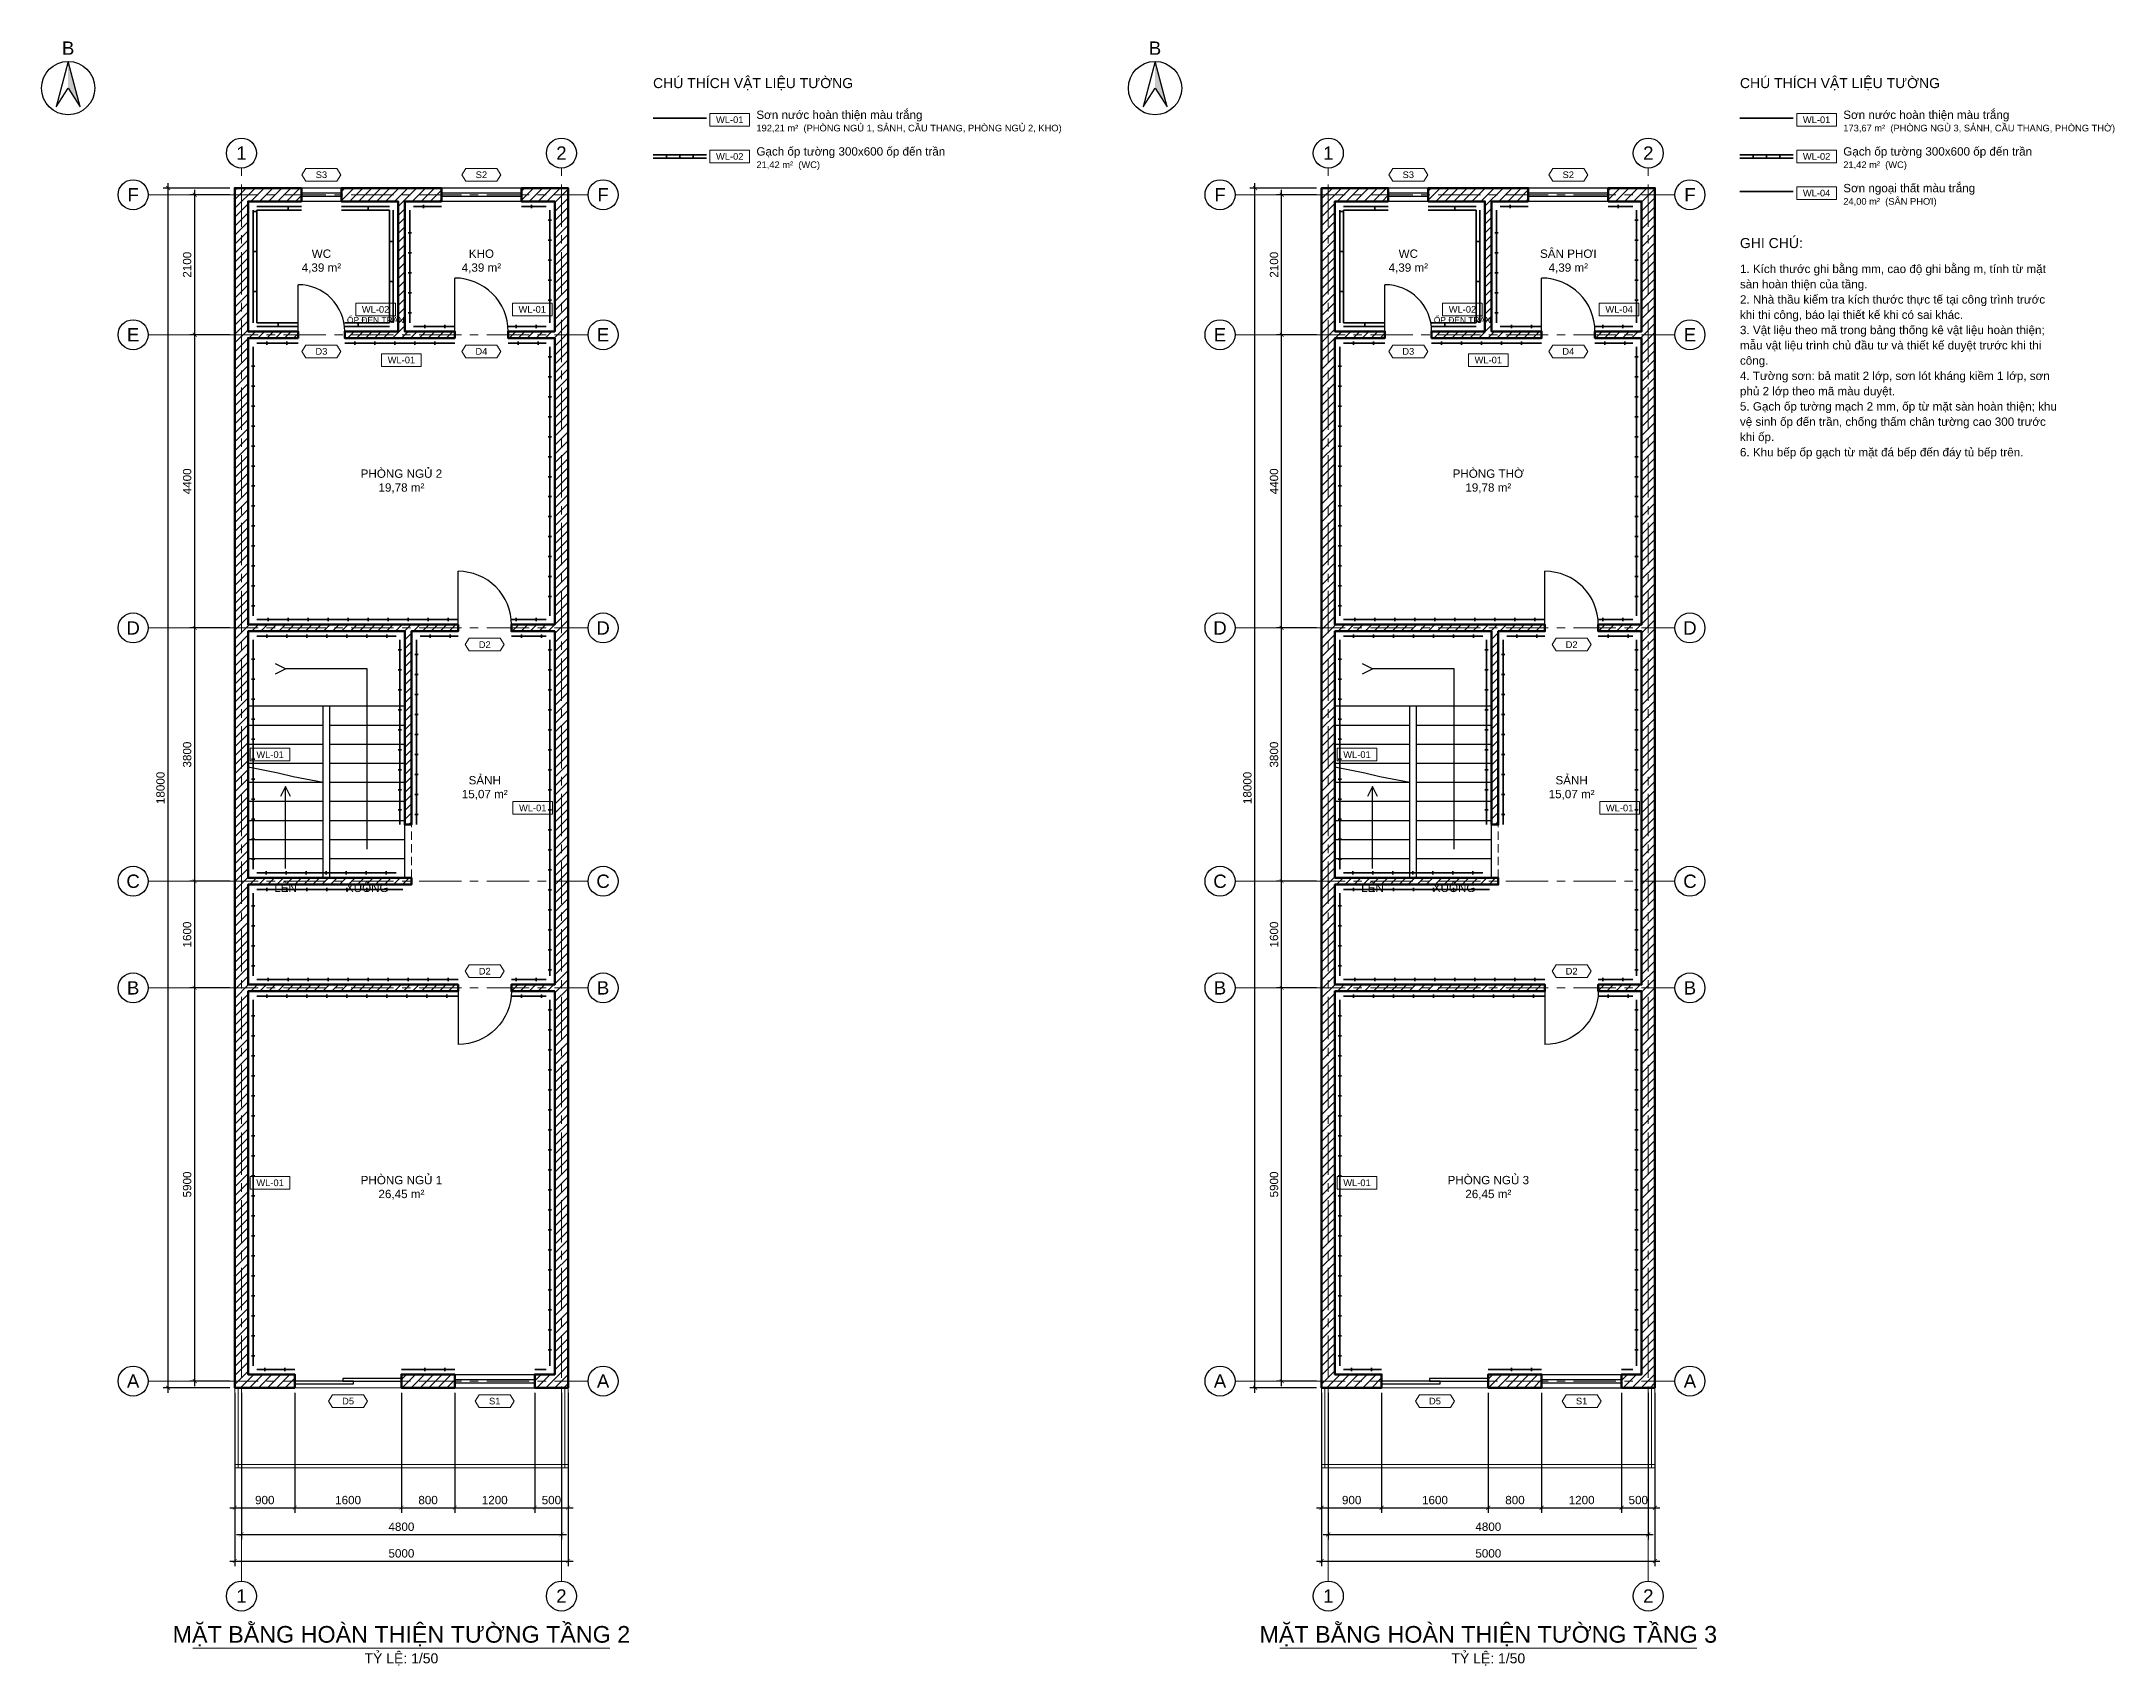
# Model space of a CAD drawing. Header units: millimetres. Extents: x -2900 to 278461, y -22074 to 20200.
# Drawn here: x 91173 to 122272, y -4168 to 20200 of the extents above; entities that cross this region are included whole.
import ezdxf
from ezdxf.enums import TextEntityAlignment as Align

# ---------------------------------------------------------------- set-up
doc = ezdxf.new("R2010")
doc.units = ezdxf.units.MM
doc.header["$LTSCALE"] = 20
doc.linetypes.add('CENTER', pattern=[50.8, 31.75, -6.35, 6.35, -6.35])
doc.linetypes.add('HIDDEN', pattern=[9.525, 6.35, -3.175])
for name, color, linetype, lineweight in [('A-ANNO-DIMS', 1, 'Continuous', 18), ('A-ANNO-NOTE', 7, 'Continuous', 18), ('A-ANNO-ROOM', 7, 'Continuous', 25), ('A-ANNO-SYMB', 7, 'Continuous', 25), ('A-ANNO-TEXT', 7, 'Continuous', 18), ('A-DOOR', 3, 'Continuous', 25), ('A-FLOR-LEVL', 8, 'Continuous', 18), ('A-FLOR-STRS', 6, 'Continuous', 25), ('A-GLAZ', 4, 'Continuous', 25), ('A-OPEN', 8, 'HIDDEN', 18), ('A-WALL', 7, 'Continuous', 50), ('A-WALL-FNSH', 30, 'Continuous', 35), ('A-WALL-PATT', 8, 'Continuous', 9), ('S-GRID', 1, 'CENTER', 18), ('S-GRID-IDEN', 7, 'Continuous', 25)]:
    doc.layers.add(name, color=color, linetype=linetype, lineweight=lineweight)
doc.styles.add('MCP-ARIAL', font='arial.ttf')
doc.dimstyles.new('MCP-1-50', dxfattribs={"dimscale": 50, "dimtxt": 2.5, "dimasz": 1.2, "dimexe": 1.5, "dimexo": 1.5, "dimgap": 1, "dimtad": 1, "dimdec": 0, "dimdsep": 46, "dimtxsty": 'MCP-ARIAL', "dimblk": 'ARCHTICK', "dimblk1": 'ARCHTICK', "dimblk2": 'ARCHTICK', "dimcen": 0.09, "dimdle": 1.5, "dimclrd": 256, "dimclre": 256, "dimclrt": 256, "dimadec": 0, "dimazin": 0, "dimtfac": 1, "dimtdec": 4, "dimtix": 1, "dimtmove": 2, "dimatfit": 3, "dimfxl": 1, "dimtolj": 1, "dimtzin": 0, "dimarcsym": 0})

msp = doc.modelspace()

# ---------------------------------------------------------------- texts
at = {"layer": 'A-ANNO-NOTE', "style": 'MCP-ARIAL'}
for s, height, p in [('Sơn nước hoàn thiện màu trắng', 125, (101898.23, 19100)), ('192,21 m²  (PHÒNG NGỦ 1, SẢNH, CẦU THANG, PHÒNG NGỦ 2, KHO)', 100, (101898.23, 18900)), ('Sơn nước hoàn thiện màu trắng', 125, (118203.04, 19100)), ('173,67 m²  (PHÒNG NGỦ 3, SẢNH, CẦU THANG, PHÒNG THỜ)', 100, (118203.04, 18900)), ('21,42 m²  (WC)', 100, (101898.23, 18350)), ('Gạch ốp tường 300x600 ốp đến trần', 125, (101898.23, 18550)), ('21,42 m²  (WC)', 100, (118203.04, 18350)), ('Gạch ốp tường 300x600 ốp đến trần', 125, (118203.04, 18550)), ('Sơn ngoại thất màu trắng', 125, (118203.04, 18000)), ('24,00 m²  (SÂN PHƠI)', 100, (118203.04, 17800))]:
    msp.add_text(s, height=height, dxfattribs=at).set_placement(p, align=Align.MIDDLE_LEFT)
for p in [(96185.73, 16020), (112490.54, 16020)]:
    msp.add_text('ỐP ĐẾN TRẦN', height=90, dxfattribs=at).set_placement(p, align=Align.MIDDLE_CENTER)
at = {"layer": 'A-ANNO-ROOM', "char_height": 125, "attachment_point": 5, "style": 'MCP-ARIAL'}
for s, insert in [('SÂN PHƠI\\P4,39 m²', (114078.039, 16900)), ('WC\\P4,39 m²', (95373.226, 16900)), ('KHO\\P4,39 m²', (97773.226, 16900)), ('WC\\P4,39 m²', (111678.039, 16900)), ('PHÒNG NGỦ 2\\P19,78 m²', (96573.226, 13600)), ('PHÒNG THỜ\\P19,78 m²', (112878.039, 13600)), ('SẢNH\\P15,07 m²', (97823.226, 9000)), ('SẢNH\\P15,07 m²', (114128.039, 9000)), ('PHÒNG NGỦ 1\\P26,45 m²', (96573.226, 3000)), ('PHÒNG NGỦ 3\\P26,45 m²', (112878.039, 3000))]:
    msp.add_mtext(s, dxfattribs=dict(at, insert=insert))
at = {"layer": 'A-ANNO-TEXT', "style": 'MCP-ARIAL'}
for s, p in [('CHÚ THÍCH VẬT LIỆU TƯỜNG', (100348.23, 19500)), ('CHÚ THÍCH VẬT LIỆU TƯỜNG', (116653.04, 19500)), ('GHI CHÚ:', (116653.04, 17100))]:
    msp.add_text(s, height=150, dxfattribs=at).set_placement(p)
for s, p in [('LÊN', (94835.726, 7500)), ('XUỐNG', (96060.726, 7500)), ('LÊN', (111140.539, 7500)), ('XUỐNG', (112365.539, 7500))]:
    msp.add_text(s, height=125, dxfattribs=at).set_placement(p, align=Align.MIDDLE_CENTER)
for s, height, p in [('MẶT BẰNG HOÀN THIỆN TƯỜNG TẦNG 2', 250, (96573.23, -3825)), ('MẶT BẰNG HOÀN THIỆN TƯỜNG TẦNG 3', 250, (112878.04, -3825)), ('TỶ LỆ: 1/50', 150, (96573.23, -4135)), ('TỶ LỆ: 1/50', 150, (112878.04, -4135))]:
    msp.add_text(s, height=height, dxfattribs=at).set_placement(p, align=Align.CENTER)
at = {"layer": 'A-ANNO-TEXT', "insert": (116653.04, 16850), "char_height": 125, "width": 4750, "attachment_point": 1, "line_spacing_factor": 1.1, "style": 'MCP-ARIAL'}
msp.add_mtext('1. Kích thước ghi bằng mm, cao độ ghi bằng m, tính từ mặt sàn hoàn thiện của tầng.\\P2. Nhà thầu kiểm tra kích thước thực tế tại công trình trước khi thi công, báo lại thiết kế khi có sai khác.\\P3. Vật liệu theo mã trong bảng thống kê vật liệu hoàn thiện; mẫu vật liệu trình chủ đầu tư và thiết kế duyệt trước khi thi công.\\P4. Tường sơn: bả matit 2 lớp, sơn lót kháng kiềm 1 lớp, sơn phủ 2 lớp theo mã màu duyệt.\\P5. Gạch ốp tường mạch 2 mm, ốp từ mặt sàn hoàn thiện; khu vệ sinh ốp đến trần, chống thấm chân tường cao 300 trước khi ốp.\\P6. Khu bếp ốp gạch từ mặt đá bếp đến đáy tủ bếp trên.', dxfattribs=at)

# ---------------------------------------------------------------- blocks, each defined once
blk = doc.blocks.new('MCP_CUA_LUA_1600_200')
for points in [[(0, 60), (880, 60), (880, 100), (0, 100)], [(720, 100), (1600, 100), (1600, 140), (720, 140)]]:
    blk.add_lwpolyline(points, close=True)
at = {"style": 'MCP-ARIAL', "flags": 1}
for tag, p in [('MA', (800, -100)), ('LOAI', (800, -220)), ('RONG', (800, -340))]:
    blk.add_attdef(tag, p, '', height=80, dxfattribs=at)
blk = doc.blocks.new('MCP_THE_LG_3')
blk.add_lwpolyline([(-5.85, 0), (-4.65, 1.9), (4.65, 1.9), (5.85, 0), (4.65, -1.9), (-4.65, -1.9)], close=True)
at = {"style": 'MCP-ARIAL'}
blk.add_attdef('MA', text='', height=2, dxfattribs=at).set_placement((0, 0), align=Align.MIDDLE_CENTER)
blk = doc.blocks.new('MCP_CUA_SO_1200_200')
for p, q in [((0, 200), (1200, 200)), ((0, 125), (1200, 125)), ((0, 75), (1200, 75)), ((0, 0), (1200, 0))]:
    blk.add_line(p, q)
at = {"style": 'MCP-ARIAL', "flags": 1}
for tag, p in [('MA', (600, -100)), ('LOAI', (600, -220)), ('RONG', (600, -340))]:
    blk.add_attdef(tag, p, '', height=80, dxfattribs=at)
blk = doc.blocks.new('MCP_CUA_DI_800')
blk.add_line((0, 0), (0, 800))
blk.add_arc((0, 0), 800, 359.9964, 90.0036)
at = {"style": 'MCP-ARIAL', "flags": 1}
for tag, p in [('MA', (400, -100)), ('LOAI', (400, -220)), ('RONG', (400, -340))]:
    blk.add_attdef(tag, p, '', height=80, dxfattribs=at)
blk = doc.blocks.new('MCP_CUA_DI_700')
blk.add_line((0, 0), (0, 700))
blk.add_arc((0, 0), 700, 359.9929, 90.0071)
at = {"style": 'MCP-ARIAL', "flags": 1}
for tag, p in [('MA', (350, -100)), ('LOAI', (350, -220)), ('RONG', (350, -340))]:
    blk.add_attdef(tag, p, '', height=80, dxfattribs=at)
blk = doc.blocks.new('MCP_CUA_SO_600_200')
for p, q in [((0, 200), (600, 200)), ((0, 125), (600, 125)), ((0, 75), (600, 75)), ((0, 0), (600, 0))]:
    blk.add_line(p, q)
at = {"style": 'MCP-ARIAL', "flags": 1}
for tag, p in [('MA', (300, -100)), ('LOAI', (300, -220)), ('RONG', (300, -340))]:
    blk.add_attdef(tag, p, '', height=80, dxfattribs=at)
blk = doc.blocks.new('_ArchTick')
at = {"color": 0, "linetype": 'ByBlock', "const_width": 0.15}
blk.add_lwpolyline([(-0.5, -0.5), (0.5, 0.5)], dxfattribs=at)
blk = doc.blocks.new('*D131')
at = {"layer": 'A-ANNO-DIMS', "lineweight": -2, "transparency": 16777216}
for p, q in [((94073, -75), (94073, -1875)), ((94973, -75), (94973, -1875)), ((93998, -1800), (95048, -1800))]:
    blk.add_line(p, q, dxfattribs=at)
at = {"layer": 'Defpoints', "color": 0, "transparency": 16777216}
for p in [(94073, 0), (94973, 0), (94973, -1800)]:
    blk.add_point(p, dxfattribs=at)
at = {"layer": 'A-ANNO-DIMS', "lineweight": -2, "transparency": 16777216, "xscale": 60, "yscale": 60, "zscale": 60, "rotation": 180}
blk.add_blockref('_ArchTick', (94073, -1800), dxfattribs=at)
at = {"layer": 'A-ANNO-DIMS', "lineweight": -2, "transparency": 16777216, "xscale": 60, "yscale": 60, "zscale": 60}
blk.add_blockref('_ArchTick', (94973, -1800), dxfattribs=at)
at = {"layer": 'A-ANNO-DIMS', "transparency": 16777216, "insert": (94523, -1686), "char_height": 125, "attachment_point": 5, "style": 'MCP-ARIAL'}
blk.add_mtext('\\A1;900', dxfattribs=at)
blk = doc.blocks.new('*D132')
at = {"layer": 'A-ANNO-DIMS', "lineweight": -2, "transparency": 16777216}
for p, q in [((94973, -75), (94973, -1875)), ((96573, -75), (96573, -1875)), ((94898, -1800), (96648, -1800))]:
    blk.add_line(p, q, dxfattribs=at)
at = {"layer": 'Defpoints', "color": 0, "transparency": 16777216}
for p in [(94973, 0), (96573, 0), (96573, -1800)]:
    blk.add_point(p, dxfattribs=at)
at = {"layer": 'A-ANNO-DIMS', "lineweight": -2, "transparency": 16777216, "xscale": 60, "yscale": 60, "zscale": 60, "rotation": 180}
blk.add_blockref('_ArchTick', (94973, -1800), dxfattribs=at)
at = {"layer": 'A-ANNO-DIMS', "lineweight": -2, "transparency": 16777216, "xscale": 60, "yscale": 60, "zscale": 60}
blk.add_blockref('_ArchTick', (96573, -1800), dxfattribs=at)
at = {"layer": 'A-ANNO-DIMS', "transparency": 16777216, "insert": (95773, -1686), "char_height": 125, "attachment_point": 5, "style": 'MCP-ARIAL'}
blk.add_mtext('\\A1;1600', dxfattribs=at)
blk = doc.blocks.new('*D133')
at = {"layer": 'A-ANNO-DIMS', "lineweight": -2, "transparency": 16777216}
for p, q in [((96573, -75), (96573, -1875)), ((97373, -75), (97373, -1875)), ((96498, -1800), (97448, -1800))]:
    blk.add_line(p, q, dxfattribs=at)
at = {"layer": 'Defpoints', "color": 0, "transparency": 16777216}
for p in [(96573, 0), (97373, 0), (97373, -1800)]:
    blk.add_point(p, dxfattribs=at)
at = {"layer": 'A-ANNO-DIMS', "lineweight": -2, "transparency": 16777216, "xscale": 60, "yscale": 60, "zscale": 60, "rotation": 180}
blk.add_blockref('_ArchTick', (96573, -1800), dxfattribs=at)
at = {"layer": 'A-ANNO-DIMS', "lineweight": -2, "transparency": 16777216, "xscale": 60, "yscale": 60, "zscale": 60}
blk.add_blockref('_ArchTick', (97373, -1800), dxfattribs=at)
at = {"layer": 'A-ANNO-DIMS', "transparency": 16777216, "insert": (96973, -1686), "char_height": 125, "attachment_point": 5, "style": 'MCP-ARIAL'}
blk.add_mtext('\\A1;800', dxfattribs=at)
blk = doc.blocks.new('*D134')
at = {"layer": 'A-ANNO-DIMS', "lineweight": -2, "transparency": 16777216}
for p, q in [((97373, -75), (97373, -1875)), ((98573, -75), (98573, -1875)), ((97298, -1800), (98648, -1800))]:
    blk.add_line(p, q, dxfattribs=at)
at = {"layer": 'Defpoints', "color": 0, "transparency": 16777216}
for p in [(97373, 0), (98573, 0), (98573, -1800)]:
    blk.add_point(p, dxfattribs=at)
at = {"layer": 'A-ANNO-DIMS', "lineweight": -2, "transparency": 16777216, "xscale": 60, "yscale": 60, "zscale": 60, "rotation": 180}
blk.add_blockref('_ArchTick', (97373, -1800), dxfattribs=at)
at = {"layer": 'A-ANNO-DIMS', "lineweight": -2, "transparency": 16777216, "xscale": 60, "yscale": 60, "zscale": 60}
blk.add_blockref('_ArchTick', (98573, -1800), dxfattribs=at)
at = {"layer": 'A-ANNO-DIMS', "transparency": 16777216, "insert": (97973, -1686), "char_height": 125, "attachment_point": 5, "style": 'MCP-ARIAL'}
blk.add_mtext('\\A1;1200', dxfattribs=at)
blk = doc.blocks.new('*D135')
at = {"layer": 'A-ANNO-DIMS', "lineweight": -2, "transparency": 16777216}
for p, q in [((98573, -75), (98573, -1875)), ((99073, -75), (99073, -1875)), ((98498, -1800), (99148, -1800))]:
    blk.add_line(p, q, dxfattribs=at)
at = {"layer": 'Defpoints', "color": 0, "transparency": 16777216}
for p in [(98573, 0), (99073, 0), (99073, -1800)]:
    blk.add_point(p, dxfattribs=at)
at = {"layer": 'A-ANNO-DIMS', "lineweight": -2, "transparency": 16777216, "xscale": 60, "yscale": 60, "zscale": 60, "rotation": 180}
blk.add_blockref('_ArchTick', (98573, -1800), dxfattribs=at)
at = {"layer": 'A-ANNO-DIMS', "lineweight": -2, "transparency": 16777216, "xscale": 60, "yscale": 60, "zscale": 60}
blk.add_blockref('_ArchTick', (99073, -1800), dxfattribs=at)
at = {"layer": 'A-ANNO-DIMS', "transparency": 16777216, "insert": (98823, -1686), "char_height": 125, "attachment_point": 5, "style": 'MCP-ARIAL'}
blk.add_mtext('\\A1;500', dxfattribs=at)
blk = doc.blocks.new('*D136')
at = {"layer": 'A-ANNO-DIMS', "lineweight": -2, "transparency": 16777216}
for p, q in [((94173, -75), (94173, -2275)), ((98973, -75), (98973, -2275)), ((94098, -2200), (99048, -2200))]:
    blk.add_line(p, q, dxfattribs=at)
at = {"layer": 'Defpoints', "color": 0, "transparency": 16777216}
for p in [(94173, 0), (98973, 0), (98973, -2200)]:
    blk.add_point(p, dxfattribs=at)
at = {"layer": 'A-ANNO-DIMS', "lineweight": -2, "transparency": 16777216, "xscale": 60, "yscale": 60, "zscale": 60, "rotation": 180}
blk.add_blockref('_ArchTick', (94173, -2200), dxfattribs=at)
at = {"layer": 'A-ANNO-DIMS', "lineweight": -2, "transparency": 16777216, "xscale": 60, "yscale": 60, "zscale": 60}
blk.add_blockref('_ArchTick', (98973, -2200), dxfattribs=at)
at = {"layer": 'A-ANNO-DIMS', "transparency": 16777216, "insert": (96573, -2086), "char_height": 125, "attachment_point": 5, "style": 'MCP-ARIAL'}
blk.add_mtext('\\A1;4800', dxfattribs=at)
blk = doc.blocks.new('*D137')
at = {"layer": 'A-ANNO-DIMS', "lineweight": -2, "transparency": 16777216}
for p, q in [((94073, -75), (94073, -2675)), ((99073, -75), (99073, -2675)), ((93998, -2600), (99148, -2600))]:
    blk.add_line(p, q, dxfattribs=at)
at = {"layer": 'Defpoints', "color": 0, "transparency": 16777216}
for p in [(94073, 0), (99073, 0), (99073, -2600)]:
    blk.add_point(p, dxfattribs=at)
at = {"layer": 'A-ANNO-DIMS', "lineweight": -2, "transparency": 16777216, "xscale": 60, "yscale": 60, "zscale": 60, "rotation": 180}
blk.add_blockref('_ArchTick', (94073, -2600), dxfattribs=at)
at = {"layer": 'A-ANNO-DIMS', "lineweight": -2, "transparency": 16777216, "xscale": 60, "yscale": 60, "zscale": 60}
blk.add_blockref('_ArchTick', (99073, -2600), dxfattribs=at)
at = {"layer": 'A-ANNO-DIMS', "transparency": 16777216, "insert": (96573, -2486), "char_height": 125, "attachment_point": 5, "style": 'MCP-ARIAL'}
blk.add_mtext('\\A1;5000', dxfattribs=at)
blk = doc.blocks.new('*D138')
at = {"layer": 'A-ANNO-DIMS', "lineweight": -2, "transparency": 16777216}
for p, q in [((93998, 6000), (93398, 6000)), ((93473, 25), (93473, 6075)), ((93998, 100), (93398, 100))]:
    blk.add_line(p, q, dxfattribs=at)
at = {"layer": 'Defpoints', "color": 0, "transparency": 16777216}
for p in [(93473, 6000), (94073, 6000), (94073, 100)]:
    blk.add_point(p, dxfattribs=at)
at = {"layer": 'A-ANNO-DIMS', "lineweight": -2, "transparency": 16777216, "xscale": 60, "yscale": 60, "zscale": 60}
for p, rotation in [((93473, 6000), 90), ((93473, 100), 270)]:
    blk.add_blockref('_ArchTick', p, dxfattribs=dict(at, rotation=rotation))
at = {"layer": 'A-ANNO-DIMS', "transparency": 16777216, "insert": (93359, 3050), "char_height": 125, "attachment_point": 5, "rotation": 90, "style": 'MCP-ARIAL'}
blk.add_mtext('\\A1;5900', dxfattribs=at)
blk = doc.blocks.new('*D139')
at = {"layer": 'A-ANNO-DIMS', "lineweight": -2, "transparency": 16777216}
for p, q in [((93998, 7600), (93398, 7600)), ((93473, 5925), (93473, 7675)), ((93998, 6000), (93398, 6000))]:
    blk.add_line(p, q, dxfattribs=at)
at = {"layer": 'Defpoints', "color": 0, "transparency": 16777216}
for p in [(93473, 7600), (94073, 7600), (94073, 6000)]:
    blk.add_point(p, dxfattribs=at)
at = {"layer": 'A-ANNO-DIMS', "lineweight": -2, "transparency": 16777216, "xscale": 60, "yscale": 60, "zscale": 60}
for p, rotation in [((93473, 7600), 90), ((93473, 6000), 270)]:
    blk.add_blockref('_ArchTick', p, dxfattribs=dict(at, rotation=rotation))
at = {"layer": 'A-ANNO-DIMS', "transparency": 16777216, "insert": (93359, 6800), "char_height": 125, "attachment_point": 5, "rotation": 90, "style": 'MCP-ARIAL'}
blk.add_mtext('\\A1;1600', dxfattribs=at)
blk = doc.blocks.new('*D140')
at = {"layer": 'A-ANNO-DIMS', "lineweight": -2, "transparency": 16777216}
for p, q in [((93998, 11400), (93398, 11400)), ((93473, 7525), (93473, 11475)), ((93998, 7600), (93398, 7600))]:
    blk.add_line(p, q, dxfattribs=at)
at = {"layer": 'Defpoints', "color": 0, "transparency": 16777216}
for p in [(93473, 11400), (94073, 11400), (94073, 7600)]:
    blk.add_point(p, dxfattribs=at)
at = {"layer": 'A-ANNO-DIMS', "lineweight": -2, "transparency": 16777216, "xscale": 60, "yscale": 60, "zscale": 60}
for p, rotation in [((93473, 11400), 90), ((93473, 7600), 270)]:
    blk.add_blockref('_ArchTick', p, dxfattribs=dict(at, rotation=rotation))
at = {"layer": 'A-ANNO-DIMS', "transparency": 16777216, "insert": (93359, 9500), "char_height": 125, "attachment_point": 5, "rotation": 90, "style": 'MCP-ARIAL'}
blk.add_mtext('\\A1;3800', dxfattribs=at)
blk = doc.blocks.new('*D141')
at = {"layer": 'A-ANNO-DIMS', "lineweight": -2, "transparency": 16777216}
for p, q in [((93473, 11325), (93473, 15875)), ((93998, 15800), (93398, 15800)), ((93998, 11400), (93398, 11400))]:
    blk.add_line(p, q, dxfattribs=at)
at = {"layer": 'Defpoints', "color": 0, "transparency": 16777216}
for p in [(93473, 15800), (94073, 15800), (94073, 11400)]:
    blk.add_point(p, dxfattribs=at)
at = {"layer": 'A-ANNO-DIMS', "lineweight": -2, "transparency": 16777216, "xscale": 60, "yscale": 60, "zscale": 60}
for p, rotation in [((93473, 15800), 90), ((93473, 11400), 270)]:
    blk.add_blockref('_ArchTick', p, dxfattribs=dict(at, rotation=rotation))
at = {"layer": 'A-ANNO-DIMS', "transparency": 16777216, "insert": (93359, 13600), "char_height": 125, "attachment_point": 5, "rotation": 90, "style": 'MCP-ARIAL'}
blk.add_mtext('\\A1;4400', dxfattribs=at)
blk = doc.blocks.new('*D142')
at = {"layer": 'A-ANNO-DIMS', "lineweight": -2, "transparency": 16777216}
for p, q in [((93998, 17900), (93398, 17900)), ((93473, 15725), (93473, 17975)), ((93998, 15800), (93398, 15800))]:
    blk.add_line(p, q, dxfattribs=at)
at = {"layer": 'Defpoints', "color": 0, "transparency": 16777216}
for p in [(93473, 17900), (94073, 17900), (94073, 15800)]:
    blk.add_point(p, dxfattribs=at)
at = {"layer": 'A-ANNO-DIMS', "lineweight": -2, "transparency": 16777216, "xscale": 60, "yscale": 60, "zscale": 60}
for p, rotation in [((93473, 17900), 90), ((93473, 15800), 270)]:
    blk.add_blockref('_ArchTick', p, dxfattribs=dict(at, rotation=rotation))
at = {"layer": 'A-ANNO-DIMS', "transparency": 16777216, "insert": (93359, 16850), "char_height": 125, "attachment_point": 5, "rotation": 90, "style": 'MCP-ARIAL'}
blk.add_mtext('\\A1;2100', dxfattribs=at)
blk = doc.blocks.new('*D143')
at = {"layer": 'A-ANNO-DIMS', "lineweight": -2, "transparency": 16777216}
for p, q in [((93073, -75), (93073, 18075)), ((93998, 18000), (92998, 18000)), ((93998, 0), (92998, 0))]:
    blk.add_line(p, q, dxfattribs=at)
at = {"layer": 'Defpoints', "color": 0, "transparency": 16777216}
for p in [(93073, 18000), (94073, 18000), (94073, 0)]:
    blk.add_point(p, dxfattribs=at)
at = {"layer": 'A-ANNO-DIMS', "lineweight": -2, "transparency": 16777216, "xscale": 60, "yscale": 60, "zscale": 60}
for p, rotation in [((93073, 18000), 90), ((93073, 0), 270)]:
    blk.add_blockref('_ArchTick', p, dxfattribs=dict(at, rotation=rotation))
at = {"layer": 'A-ANNO-DIMS', "transparency": 16777216, "insert": (92959, 9000), "char_height": 125, "attachment_point": 5, "rotation": 90, "style": 'MCP-ARIAL'}
blk.add_mtext('\\A1;18000', dxfattribs=at)
blk = doc.blocks.new('MCP_TRUC')
blk.add_circle((0, 0), 4.5)
at = {"style": 'MCP-ARIAL'}
blk.add_attdef('SO', text='', height=4, dxfattribs=at).set_placement((0, 0), align=Align.MIDDLE_CENTER)
blk = doc.blocks.new('MCP_HUONG_BAC')
blk.add_hatch(color=256).paths.add_polyline_path([(0, 8), (0, 0), (3.6, -5.6)], flags=16)
blk.add_lwpolyline([(0, 8), (-3.6, -5.6), (0, 0), (3.6, -5.6)], close=True)
blk.add_circle((0, 0), 8)
at = {"style": 'MCP-ARIAL'}
blk.add_attdef('KY_HIEU', text='', height=4, dxfattribs=at).set_placement((0, 12), align=Align.MIDDLE_CENTER)
blk = doc.blocks.new('MCP_THE_5')
blk.add_lwpolyline([(-5.95, -1.9), (5.95, -1.9), (5.95, 1.9), (-5.95, 1.9)], close=True)
at = {"style": 'MCP-ARIAL'}
blk.add_attdef('MA', text='', height=2, dxfattribs=at).set_placement((0, 0), align=Align.MIDDLE_CENTER)
blk = doc.blocks.new('*D144')
at = {"layer": 'A-ANNO-DIMS', "lineweight": -2, "transparency": 16777216}
for p, q in [((110378, -75), (110378, -1875)), ((111278, -75), (111278, -1875)), ((110303, -1800), (111353, -1800))]:
    blk.add_line(p, q, dxfattribs=at)
at = {"layer": 'Defpoints', "color": 0, "transparency": 16777216}
for p in [(110378, 0), (111278, 0), (111278, -1800)]:
    blk.add_point(p, dxfattribs=at)
at = {"layer": 'A-ANNO-DIMS', "lineweight": -2, "transparency": 16777216, "xscale": 60, "yscale": 60, "zscale": 60, "rotation": 180}
blk.add_blockref('_ArchTick', (110378, -1800), dxfattribs=at)
at = {"layer": 'A-ANNO-DIMS', "lineweight": -2, "transparency": 16777216, "xscale": 60, "yscale": 60, "zscale": 60}
blk.add_blockref('_ArchTick', (111278, -1800), dxfattribs=at)
at = {"layer": 'A-ANNO-DIMS', "transparency": 16777216, "insert": (110828, -1686), "char_height": 125, "attachment_point": 5, "style": 'MCP-ARIAL'}
blk.add_mtext('\\A1;900', dxfattribs=at)
blk = doc.blocks.new('*D145')
at = {"layer": 'A-ANNO-DIMS', "lineweight": -2, "transparency": 16777216}
for p, q in [((111278, -75), (111278, -1875)), ((112878, -75), (112878, -1875)), ((111203, -1800), (112953, -1800))]:
    blk.add_line(p, q, dxfattribs=at)
at = {"layer": 'Defpoints', "color": 0, "transparency": 16777216}
for p in [(111278, 0), (112878, 0), (112878, -1800)]:
    blk.add_point(p, dxfattribs=at)
at = {"layer": 'A-ANNO-DIMS', "lineweight": -2, "transparency": 16777216, "xscale": 60, "yscale": 60, "zscale": 60, "rotation": 180}
blk.add_blockref('_ArchTick', (111278, -1800), dxfattribs=at)
at = {"layer": 'A-ANNO-DIMS', "lineweight": -2, "transparency": 16777216, "xscale": 60, "yscale": 60, "zscale": 60}
blk.add_blockref('_ArchTick', (112878, -1800), dxfattribs=at)
at = {"layer": 'A-ANNO-DIMS', "transparency": 16777216, "insert": (112078, -1686), "char_height": 125, "attachment_point": 5, "style": 'MCP-ARIAL'}
blk.add_mtext('\\A1;1600', dxfattribs=at)
blk = doc.blocks.new('*D146')
at = {"layer": 'A-ANNO-DIMS', "lineweight": -2, "transparency": 16777216}
for p, q in [((112878, -75), (112878, -1875)), ((113678, -75), (113678, -1875)), ((112803, -1800), (113753, -1800))]:
    blk.add_line(p, q, dxfattribs=at)
at = {"layer": 'Defpoints', "color": 0, "transparency": 16777216}
for p in [(112878, 0), (113678, 0), (113678, -1800)]:
    blk.add_point(p, dxfattribs=at)
at = {"layer": 'A-ANNO-DIMS', "lineweight": -2, "transparency": 16777216, "xscale": 60, "yscale": 60, "zscale": 60, "rotation": 180}
blk.add_blockref('_ArchTick', (112878, -1800), dxfattribs=at)
at = {"layer": 'A-ANNO-DIMS', "lineweight": -2, "transparency": 16777216, "xscale": 60, "yscale": 60, "zscale": 60}
blk.add_blockref('_ArchTick', (113678, -1800), dxfattribs=at)
at = {"layer": 'A-ANNO-DIMS', "transparency": 16777216, "insert": (113278, -1686), "char_height": 125, "attachment_point": 5, "style": 'MCP-ARIAL'}
blk.add_mtext('\\A1;800', dxfattribs=at)
blk = doc.blocks.new('*D147')
at = {"layer": 'A-ANNO-DIMS', "lineweight": -2, "transparency": 16777216}
for p, q in [((113678, -75), (113678, -1875)), ((114878, -75), (114878, -1875)), ((113603, -1800), (114953, -1800))]:
    blk.add_line(p, q, dxfattribs=at)
at = {"layer": 'Defpoints', "color": 0, "transparency": 16777216}
for p in [(113678, 0), (114878, 0), (114878, -1800)]:
    blk.add_point(p, dxfattribs=at)
at = {"layer": 'A-ANNO-DIMS', "lineweight": -2, "transparency": 16777216, "xscale": 60, "yscale": 60, "zscale": 60, "rotation": 180}
blk.add_blockref('_ArchTick', (113678, -1800), dxfattribs=at)
at = {"layer": 'A-ANNO-DIMS', "lineweight": -2, "transparency": 16777216, "xscale": 60, "yscale": 60, "zscale": 60}
blk.add_blockref('_ArchTick', (114878, -1800), dxfattribs=at)
at = {"layer": 'A-ANNO-DIMS', "transparency": 16777216, "insert": (114278, -1686), "char_height": 125, "attachment_point": 5, "style": 'MCP-ARIAL'}
blk.add_mtext('\\A1;1200', dxfattribs=at)
blk = doc.blocks.new('*D148')
at = {"layer": 'A-ANNO-DIMS', "lineweight": -2, "transparency": 16777216}
for p, q in [((114878, -75), (114878, -1875)), ((115378, -75), (115378, -1875)), ((114803, -1800), (115453, -1800))]:
    blk.add_line(p, q, dxfattribs=at)
at = {"layer": 'Defpoints', "color": 0, "transparency": 16777216}
for p in [(114878, 0), (115378, 0), (115378, -1800)]:
    blk.add_point(p, dxfattribs=at)
at = {"layer": 'A-ANNO-DIMS', "lineweight": -2, "transparency": 16777216, "xscale": 60, "yscale": 60, "zscale": 60, "rotation": 180}
blk.add_blockref('_ArchTick', (114878, -1800), dxfattribs=at)
at = {"layer": 'A-ANNO-DIMS', "lineweight": -2, "transparency": 16777216, "xscale": 60, "yscale": 60, "zscale": 60}
blk.add_blockref('_ArchTick', (115378, -1800), dxfattribs=at)
at = {"layer": 'A-ANNO-DIMS', "transparency": 16777216, "insert": (115128, -1686), "char_height": 125, "attachment_point": 5, "style": 'MCP-ARIAL'}
blk.add_mtext('\\A1;500', dxfattribs=at)
blk = doc.blocks.new('*D149')
at = {"layer": 'A-ANNO-DIMS', "lineweight": -2, "transparency": 16777216}
for p, q in [((110478, -75), (110478, -2275)), ((115278, -75), (115278, -2275)), ((110403, -2200), (115353, -2200))]:
    blk.add_line(p, q, dxfattribs=at)
at = {"layer": 'Defpoints', "color": 0, "transparency": 16777216}
for p in [(110478, 0), (115278, 0), (115278, -2200)]:
    blk.add_point(p, dxfattribs=at)
at = {"layer": 'A-ANNO-DIMS', "lineweight": -2, "transparency": 16777216, "xscale": 60, "yscale": 60, "zscale": 60, "rotation": 180}
blk.add_blockref('_ArchTick', (110478, -2200), dxfattribs=at)
at = {"layer": 'A-ANNO-DIMS', "lineweight": -2, "transparency": 16777216, "xscale": 60, "yscale": 60, "zscale": 60}
blk.add_blockref('_ArchTick', (115278, -2200), dxfattribs=at)
at = {"layer": 'A-ANNO-DIMS', "transparency": 16777216, "insert": (112878, -2086), "char_height": 125, "attachment_point": 5, "style": 'MCP-ARIAL'}
blk.add_mtext('\\A1;4800', dxfattribs=at)
blk = doc.blocks.new('*D150')
at = {"layer": 'A-ANNO-DIMS', "lineweight": -2, "transparency": 16777216}
for p, q in [((110378, -75), (110378, -2675)), ((115378, -75), (115378, -2675)), ((110303, -2600), (115453, -2600))]:
    blk.add_line(p, q, dxfattribs=at)
at = {"layer": 'Defpoints', "color": 0, "transparency": 16777216}
for p in [(110378, 0), (115378, 0), (115378, -2600)]:
    blk.add_point(p, dxfattribs=at)
at = {"layer": 'A-ANNO-DIMS', "lineweight": -2, "transparency": 16777216, "xscale": 60, "yscale": 60, "zscale": 60, "rotation": 180}
blk.add_blockref('_ArchTick', (110378, -2600), dxfattribs=at)
at = {"layer": 'A-ANNO-DIMS', "lineweight": -2, "transparency": 16777216, "xscale": 60, "yscale": 60, "zscale": 60}
blk.add_blockref('_ArchTick', (115378, -2600), dxfattribs=at)
at = {"layer": 'A-ANNO-DIMS', "transparency": 16777216, "insert": (112878, -2486), "char_height": 125, "attachment_point": 5, "style": 'MCP-ARIAL'}
blk.add_mtext('\\A1;5000', dxfattribs=at)
blk = doc.blocks.new('*D151')
at = {"layer": 'A-ANNO-DIMS', "lineweight": -2, "transparency": 16777216}
for p, q in [((110303, 6000), (109703, 6000)), ((109778, 25), (109778, 6075)), ((110303, 100), (109703, 100))]:
    blk.add_line(p, q, dxfattribs=at)
at = {"layer": 'Defpoints', "color": 0, "transparency": 16777216}
for p in [(109778, 6000), (110378, 6000), (110378, 100)]:
    blk.add_point(p, dxfattribs=at)
at = {"layer": 'A-ANNO-DIMS', "lineweight": -2, "transparency": 16777216, "xscale": 60, "yscale": 60, "zscale": 60}
for p, rotation in [((109778, 6000), 90), ((109778, 100), 270)]:
    blk.add_blockref('_ArchTick', p, dxfattribs=dict(at, rotation=rotation))
at = {"layer": 'A-ANNO-DIMS', "transparency": 16777216, "insert": (109664, 3050), "char_height": 125, "attachment_point": 5, "rotation": 90, "style": 'MCP-ARIAL'}
blk.add_mtext('\\A1;5900', dxfattribs=at)
blk = doc.blocks.new('*D152')
at = {"layer": 'A-ANNO-DIMS', "lineweight": -2, "transparency": 16777216}
for p, q in [((110303, 7600), (109703, 7600)), ((109778, 5925), (109778, 7675)), ((110303, 6000), (109703, 6000))]:
    blk.add_line(p, q, dxfattribs=at)
at = {"layer": 'Defpoints', "color": 0, "transparency": 16777216}
for p in [(109778, 7600), (110378, 7600), (110378, 6000)]:
    blk.add_point(p, dxfattribs=at)
at = {"layer": 'A-ANNO-DIMS', "lineweight": -2, "transparency": 16777216, "xscale": 60, "yscale": 60, "zscale": 60}
for p, rotation in [((109778, 7600), 90), ((109778, 6000), 270)]:
    blk.add_blockref('_ArchTick', p, dxfattribs=dict(at, rotation=rotation))
at = {"layer": 'A-ANNO-DIMS', "transparency": 16777216, "insert": (109664, 6800), "char_height": 125, "attachment_point": 5, "rotation": 90, "style": 'MCP-ARIAL'}
blk.add_mtext('\\A1;1600', dxfattribs=at)
blk = doc.blocks.new('*D153')
at = {"layer": 'A-ANNO-DIMS', "lineweight": -2, "transparency": 16777216}
for p, q in [((110303, 11400), (109703, 11400)), ((109778, 7525), (109778, 11475)), ((110303, 7600), (109703, 7600))]:
    blk.add_line(p, q, dxfattribs=at)
at = {"layer": 'Defpoints', "color": 0, "transparency": 16777216}
for p in [(109778, 11400), (110378, 11400), (110378, 7600)]:
    blk.add_point(p, dxfattribs=at)
at = {"layer": 'A-ANNO-DIMS', "lineweight": -2, "transparency": 16777216, "xscale": 60, "yscale": 60, "zscale": 60}
for p, rotation in [((109778, 11400), 90), ((109778, 7600), 270)]:
    blk.add_blockref('_ArchTick', p, dxfattribs=dict(at, rotation=rotation))
at = {"layer": 'A-ANNO-DIMS', "transparency": 16777216, "insert": (109664, 9500), "char_height": 125, "attachment_point": 5, "rotation": 90, "style": 'MCP-ARIAL'}
blk.add_mtext('\\A1;3800', dxfattribs=at)
blk = doc.blocks.new('*D154')
at = {"layer": 'A-ANNO-DIMS', "lineweight": -2, "transparency": 16777216}
for p, q in [((109778, 11325), (109778, 15875)), ((110303, 15800), (109703, 15800)), ((110303, 11400), (109703, 11400))]:
    blk.add_line(p, q, dxfattribs=at)
at = {"layer": 'Defpoints', "color": 0, "transparency": 16777216}
for p in [(109778, 15800), (110378, 15800), (110378, 11400)]:
    blk.add_point(p, dxfattribs=at)
at = {"layer": 'A-ANNO-DIMS', "lineweight": -2, "transparency": 16777216, "xscale": 60, "yscale": 60, "zscale": 60}
for p, rotation in [((109778, 15800), 90), ((109778, 11400), 270)]:
    blk.add_blockref('_ArchTick', p, dxfattribs=dict(at, rotation=rotation))
at = {"layer": 'A-ANNO-DIMS', "transparency": 16777216, "insert": (109664, 13600), "char_height": 125, "attachment_point": 5, "rotation": 90, "style": 'MCP-ARIAL'}
blk.add_mtext('\\A1;4400', dxfattribs=at)
blk = doc.blocks.new('*D155')
at = {"layer": 'A-ANNO-DIMS', "lineweight": -2, "transparency": 16777216}
for p, q in [((110303, 17900), (109703, 17900)), ((109778, 15725), (109778, 17975)), ((110303, 15800), (109703, 15800))]:
    blk.add_line(p, q, dxfattribs=at)
at = {"layer": 'Defpoints', "color": 0, "transparency": 16777216}
for p in [(109778, 17900), (110378, 17900), (110378, 15800)]:
    blk.add_point(p, dxfattribs=at)
at = {"layer": 'A-ANNO-DIMS', "lineweight": -2, "transparency": 16777216, "xscale": 60, "yscale": 60, "zscale": 60}
for p, rotation in [((109778, 17900), 90), ((109778, 15800), 270)]:
    blk.add_blockref('_ArchTick', p, dxfattribs=dict(at, rotation=rotation))
at = {"layer": 'A-ANNO-DIMS', "transparency": 16777216, "insert": (109664, 16850), "char_height": 125, "attachment_point": 5, "rotation": 90, "style": 'MCP-ARIAL'}
blk.add_mtext('\\A1;2100', dxfattribs=at)
blk = doc.blocks.new('*D156')
at = {"layer": 'A-ANNO-DIMS', "lineweight": -2, "transparency": 16777216}
for p, q in [((109378, -75), (109378, 18075)), ((110303, 18000), (109303, 18000)), ((110303, 0), (109303, 0))]:
    blk.add_line(p, q, dxfattribs=at)
at = {"layer": 'Defpoints', "color": 0, "transparency": 16777216}
for p in [(109378, 18000), (110378, 18000), (110378, 0)]:
    blk.add_point(p, dxfattribs=at)
at = {"layer": 'A-ANNO-DIMS', "lineweight": -2, "transparency": 16777216, "xscale": 60, "yscale": 60, "zscale": 60}
for p, rotation in [((109378, 18000), 90), ((109378, 0), 270)]:
    blk.add_blockref('_ArchTick', p, dxfattribs=dict(at, rotation=rotation))
at = {"layer": 'A-ANNO-DIMS', "transparency": 16777216, "insert": (109264, 9000), "char_height": 125, "attachment_point": 5, "rotation": 90, "style": 'MCP-ARIAL'}
blk.add_mtext('\\A1;18000', dxfattribs=at)

# ---------------------------------------------------------------- dimensions: what is measured, and where the dimension line sits
at = {"layer": 'A-ANNO-DIMS'}
for base, p1, p2, picture, middle in [((93073.226, 18000), (94073.226, 0), (94073.226, 18000), '*D143', (92959.404377, 9000)), ((109378.039, 18000), (110378.039, 0), (110378.039, 18000), '*D156', (109264.217377, 9000)), ((93473.226, 17900), (94073.226, 15800), (94073.226, 17900), '*D142', (93359.404377, 16850)), ((109778.039, 17900), (110378.039, 15800), (110378.039, 17900), '*D155', (109664.217377, 16850)), ((93473.226, 15800), (94073.226, 11400), (94073.226, 15800), '*D141', (93359.404377, 13600)), ((109778.039, 15800), (110378.039, 11400), (110378.039, 15800), '*D154', (109664.217377, 13600)), ((93473.226, 11400), (94073.226, 7600), (94073.226, 11400), '*D140', (93359.361744, 9500)), ((109778.039, 11400), (110378.039, 7600), (110378.039, 11400), '*D153', (109664.174744, 9500)), ((93473.226, 7600), (94073.226, 6000), (94073.226, 7600), '*D139', (93359.404377, 6800)), ((109778.039, 7600), (110378.039, 6000), (110378.039, 7600), '*D152', (109664.217377, 6800)), ((93473.226, 6000), (94073.226, 100), (94073.226, 6000), '*D138', (93359.404377, 3050)), ((109778.039, 6000), (110378.039, 100), (110378.039, 6000), '*D151', (109664.217377, 3050))]:
    dim = msp.add_linear_dim(base=base, p1=p1, p2=p2, angle=90, dimstyle='MCP-1-50', dxfattribs=at)
    dim.commit()
    dim.dimension.update_dxf_attribs({"geometry": picture, "text_midpoint": middle})
for base, p1, p2, picture, middle in [((94973.226, -1800), (94073.226, 0), (94973.226, 0), '*D131', (94523.226, -1686.178377)), ((99073.226, -2600), (94073.226, 0), (99073.226, 0), '*D137', (96573.226, -2486.178377)), ((98973.226, -2200), (94173.226, 0), (98973.226, 0), '*D136', (96573.226, -2086.178377)), ((96573.226, -1800), (94973.226, 0), (96573.226, 0), '*D132', (95773.226, -1686.178377)), ((97373.226, -1800), (96573.226, 0), (97373.226, 0), '*D133', (96973.226, -1686.178377)), ((98573.226, -1800), (97373.226, 0), (98573.226, 0), '*D134', (97973.226, -1686.178377)), ((99073.226, -1800), (98573.226, 0), (99073.226, 0), '*D135', (98823.226, -1686.178377)), ((111278.039, -1800), (110378.039, 0), (111278.039, 0), '*D144', (110828.039, -1686.178377)), ((115378.039, -2600), (110378.039, 0), (115378.039, 0), '*D150', (112878.039, -2486.178377)), ((115278.039, -2200), (110478.039, 0), (115278.039, 0), '*D149', (112878.039, -2086.178377)), ((112878.039, -1800), (111278.039, 0), (112878.039, 0), '*D145', (112078.039, -1686.178377)), ((113678.039, -1800), (112878.039, 0), (113678.039, 0), '*D146', (113278.039, -1686.178377)), ((114878.039, -1800), (113678.039, 0), (114878.039, 0), '*D147', (114278.039, -1686.178377)), ((115378.039, -1800), (114878.039, 0), (115378.039, 0), '*D148', (115128.039, -1686.178377))]:
    dim = msp.add_linear_dim(base=base, p1=p1, p2=p2, dimstyle='MCP-1-50', dxfattribs=at)
    dim.commit()
    dim.dimension.update_dxf_attribs({"geometry": picture, "text_midpoint": middle})

# ---------------------------------------------------------------- hatches: boundary and pattern name
at = {"layer": 'A-WALL-PATT'}
h = msp.add_hatch(dxfattribs=at)
h.set_pattern_fill('ANSI31', color=256, scale=30, style=0)
h.paths.add_polyline_path([(98373.226, 18000), (98373.226, 17800), (98873.226, 17800), (98873.226, 15850), (98173.226, 15850), (98173.226, 15750), (98873.226, 15750), (98873.226, 11450), (98223.226, 11450), (98223.226, 11350), (98873.226, 11350), (98873.226, 6050), (98223.226, 6050), (98223.226, 5950), (98873.226, 5950), (98873.226, 200), (98573.226, 200), (98573.226, 0), (99073.226, 0), (99073.226, 18000)], flags=16)
h.paths.add_polyline_path([(97173.226, 17800), (97173.226, 18000), (95673.226, 18000), (95673.226, 17800), (96523.226, 17800), (96523.226, 15850), (95723.226, 15850), (95723.226, 15750), (97373.226, 15750), (97373.226, 15850), (96623.226, 15850), (96623.226, 17800)], flags=16)
h.paths.add_polyline_path([(95073.226, 17800), (95073.226, 18000), (94073.226, 18000), (94073.226, 0), (94973.226, 0), (94973.226, 200), (94273.226, 200), (94273.226, 5950), (97423.226, 5950), (97423.226, 6050), (94273.226, 6050), (94273.226, 7550), (96723.226, 7550), (96723.226, 7650), (94273.226, 7650), (94273.226, 11350), (96623.226, 11350), (96623.226, 8450), (96723.226, 8450), (96723.226, 11350), (97423.226, 11350), (97423.226, 11450), (94273.226, 11450), (94273.226, 15750), (95023.226, 15750), (95023.226, 15850), (94273.226, 15850), (94273.226, 17800)], flags=16)
h.paths.add_polyline_path([(97373.226, 0), (97373.226, 200), (96573.226, 200), (96573.226, 0)], flags=16)
h = msp.add_hatch(dxfattribs=at)
h.set_pattern_fill('ANSI31', color=256, scale=30, style=0)
h.paths.add_polyline_path([(114678.039, 18000), (114678.039, 17800), (115178.039, 17800), (115178.039, 15850), (114478.039, 15850), (114478.039, 15750), (115178.039, 15750), (115178.039, 11450), (114528.039, 11450), (114528.039, 11350), (115178.039, 11350), (115178.039, 6050), (114528.039, 6050), (114528.039, 5950), (115178.039, 5950), (115178.039, 200), (114878.039, 200), (114878.039, 0), (115378.039, 0), (115378.039, 18000)], flags=16)
h.paths.add_polyline_path([(113478.039, 17800), (113478.039, 18000), (111978.039, 18000), (111978.039, 17800), (112828.039, 17800), (112828.039, 15850), (112028.039, 15850), (112028.039, 15750), (113678.039, 15750), (113678.039, 15850), (112928.039, 15850), (112928.039, 17800)], flags=16)
h.paths.add_polyline_path([(111378.039, 17800), (111378.039, 18000), (110378.039, 18000), (110378.039, 0), (111278.039, 0), (111278.039, 200), (110578.039, 200), (110578.039, 5950), (113728.039, 5950), (113728.039, 6050), (110578.039, 6050), (110578.039, 7550), (113028.039, 7550), (113028.039, 7650), (110578.039, 7650), (110578.039, 11350), (112928.039, 11350), (112928.039, 8450), (113028.039, 8450), (113028.039, 11350), (113728.039, 11350), (113728.039, 11450), (110578.039, 11450), (110578.039, 15750), (111328.039, 15750), (111328.039, 15850), (110578.039, 15850), (110578.039, 17800)], flags=16)
h.paths.add_polyline_path([(113678.039, 0), (113678.039, 200), (112878.039, 200), (112878.039, 0)], flags=16)

# ---------------------------------------------------------------- linework, layer by layer
at = {"layer": 'A-ANNO-TEXT'}
for p, q in [((93445.73, -3905), (99700.73, -3905)), ((109750.54, -3905), (116005.54, -3905))]:
    msp.add_line(p, q, dxfattribs=at)
at = {"layer": 'A-FLOR-LEVL'}
for p, q in [((94123.226, 0), (94123.226, -1200)), ((99023.226, -1200), (99023.226, 0)), ((110428.039, 0), (110428.039, -1200)), ((115328.039, -1200), (115328.039, 0)), ((94073.226, -1150), (99073.226, -1150)), ((110378.039, -1150), (115378.039, -1150))]:
    msp.add_line(p, q, dxfattribs=at)
for points in [[(94073.226, -1200), (99073.226, -1200), (99073.226, 0), (94073.226, 0)], [(110378.039, -1200), (115378.039, -1200), (115378.039, 0), (110378.039, 0)]]:
    msp.add_lwpolyline(points, close=True, dxfattribs=at)
at = {"layer": 'A-FLOR-STRS'}
for p, q in [((96623.226, 10225), (94273.226, 10225)), ((95398.226, 7650), (95398.226, 10225)), ((95498.226, 7650), (95498.226, 10225)), ((112928.039, 10225), (110578.039, 10225)), ((111703.039, 7650), (111703.039, 10225)), ((111803.039, 7650), (111803.039, 10225)), ((95398.226, 9938.888889), (94273.226, 9938.888889)), ((95398.226, 9652.777778), (94273.226, 9652.777778)), ((96623.226, 9938.888889), (95498.226, 9938.888889)), ((96623.226, 9652.777778), (95498.226, 9652.777778)), ((111703.039, 9938.888889), (110578.039, 9938.888889)), ((111703.039, 9652.777778), (110578.039, 9652.777778)), ((112928.039, 9938.888889), (111803.039, 9938.888889)), ((112928.039, 9652.777778), (111803.039, 9652.777778)), ((95398.226, 9366.666667), (94273.226, 9366.666667)), ((96623.226, 9366.666667), (95498.226, 9366.666667)), ((111703.039, 9366.666667), (110578.039, 9366.666667)), ((112928.039, 9366.666667), (111803.039, 9366.666667)), ((95398.226, 9080.555556), (94273.226, 9080.555556)), ((96623.226, 9080.555556), (95498.226, 9080.555556)), ((111703.039, 9080.555556), (110578.039, 9080.555556)), ((112928.039, 9080.555556), (111803.039, 9080.555556)), ((95398.226, 8794.444444), (94273.226, 8794.444444)), ((96623.226, 8794.444444), (95498.226, 8794.444444)), ((111703.039, 8794.444444), (110578.039, 8794.444444)), ((112928.039, 8794.444444), (111803.039, 8794.444444)), ((95398.226, 8508.333333), (94273.226, 8508.333333)), ((96623.226, 8508.333333), (95498.226, 8508.333333)), ((111703.039, 8508.333333), (110578.039, 8508.333333)), ((112928.039, 8508.333333), (111803.039, 8508.333333)), ((95398.226, 8222.222222), (94273.226, 8222.222222)), ((96623.226, 8222.222222), (95498.226, 8222.222222)), ((111703.039, 8222.222222), (110578.039, 8222.222222)), ((112928.039, 8222.222222), (111803.039, 8222.222222)), ((95398.226, 7936.111111), (94273.226, 7936.111111)), ((96623.226, 7936.111111), (95498.226, 7936.111111)), ((111703.039, 7936.111111), (110578.039, 7936.111111)), ((112928.039, 7936.111111), (111803.039, 7936.111111)), ((96623.226, 7650), (95498.226, 7650)), ((112928.039, 7650), (111803.039, 7650))]:
    msp.add_line(p, q, dxfattribs=at)
for points in [[(96623.226, 7650), (96623.226, 11350), (94273.226, 11350), (94273.226, 7650)], [(112928.039, 7650), (112928.039, 11350), (110578.039, 11350), (110578.039, 7650)]]:
    msp.add_lwpolyline(points, close=True, dxfattribs=at)
for points in [[(94685.726, 10712.5), (94835.726, 10787.5), (94685.726, 10862.5)], [(96060.726, 8079.166667), (96060.726, 10787.5), (94835.726, 10787.5)], [(110990.539, 10712.5), (111140.539, 10787.5), (110990.539, 10862.5)], [(112365.539, 8079.166667), (112365.539, 10787.5), (111140.539, 10787.5)], [(95398.226, 9080.555556), (94948.226, 9166.388889), (94723.226, 9223.611111), (94273.226, 9309.444444)], [(94910.726, 8873.333333), (94835.726, 9023.333333), (94760.726, 8873.333333)], [(94835.726, 7793.055556), (94835.726, 9023.333333)], [(111703.039, 9080.555556), (111253.039, 9166.388889), (111028.039, 9223.611111), (110578.039, 9309.444444)], [(111215.539, 8873.333333), (111140.539, 9023.333333), (111065.539, 8873.333333)], [(111140.539, 7793.055556), (111140.539, 9023.333333)]]:
    msp.add_lwpolyline(points, dxfattribs=at)
at = {"layer": 'A-OPEN'}
for p, q in [((96623.226, 7650), (96623.226, 8450)), ((96723.226, 7650), (96723.226, 8450)), ((112928.039, 7650), (112928.039, 8450)), ((113028.039, 7650), (113028.039, 8450))]:
    msp.add_line(p, q, dxfattribs=at)
at = {"layer": 'A-WALL'}
for points in [[(95073.226, 17800), (95073.226, 18000), (94073.226, 18000), (94073.226, 0), (94973.226, 0), (94973.226, 200), (94273.226, 200), (94273.226, 5950), (97423.226, 5950), (97423.226, 6050), (94273.226, 6050), (94273.226, 7550), (96723.226, 7550), (96723.226, 7650), (94273.226, 7650), (94273.226, 11350), (96623.226, 11350), (96623.226, 8450), (96723.226, 8450), (96723.226, 11350), (97423.226, 11350), (97423.226, 11450), (94273.226, 11450), (94273.226, 15750), (95023.226, 15750), (95023.226, 15850), (94273.226, 15850), (94273.226, 17800)], [(97173.226, 17800), (97173.226, 18000), (95673.226, 18000), (95673.226, 17800), (96523.226, 17800), (96523.226, 15850), (95723.226, 15850), (95723.226, 15750), (97373.226, 15750), (97373.226, 15850), (96623.226, 15850), (96623.226, 17800)], [(98373.226, 18000), (98373.226, 17800), (98873.226, 17800), (98873.226, 15850), (98173.226, 15850), (98173.226, 15750), (98873.226, 15750), (98873.226, 11450), (98223.226, 11450), (98223.226, 11350), (98873.226, 11350), (98873.226, 6050), (98223.226, 6050), (98223.226, 5950), (98873.226, 5950), (98873.226, 200), (98573.226, 200), (98573.226, 0), (99073.226, 0), (99073.226, 18000)], [(111378.039, 17800), (111378.039, 18000), (110378.039, 18000), (110378.039, 0), (111278.039, 0), (111278.039, 200), (110578.039, 200), (110578.039, 5950), (113728.039, 5950), (113728.039, 6050), (110578.039, 6050), (110578.039, 7550), (113028.039, 7550), (113028.039, 7650), (110578.039, 7650), (110578.039, 11350), (112928.039, 11350), (112928.039, 8450), (113028.039, 8450), (113028.039, 11350), (113728.039, 11350), (113728.039, 11450), (110578.039, 11450), (110578.039, 15750), (111328.039, 15750), (111328.039, 15850), (110578.039, 15850), (110578.039, 17800)], [(113478.039, 17800), (113478.039, 18000), (111978.039, 18000), (111978.039, 17800), (112828.039, 17800), (112828.039, 15850), (112028.039, 15850), (112028.039, 15750), (113678.039, 15750), (113678.039, 15850), (112928.039, 15850), (112928.039, 17800)], [(114678.039, 18000), (114678.039, 17800), (115178.039, 17800), (115178.039, 15850), (114478.039, 15850), (114478.039, 15750), (115178.039, 15750), (115178.039, 11450), (114528.039, 11450), (114528.039, 11350), (115178.039, 11350), (115178.039, 6050), (114528.039, 6050), (114528.039, 5950), (115178.039, 5950), (115178.039, 200), (114878.039, 200), (114878.039, 0), (115378.039, 0), (115378.039, 18000)], [(97373.226, 0), (97373.226, 200), (96573.226, 200), (96573.226, 0)], [(113678.039, 0), (113678.039, 200), (112878.039, 200), (112878.039, 0)]]:
    msp.add_lwpolyline(points, close=True, dxfattribs=at)
at = {"layer": 'A-WALL-FNSH'}
for p, q in [((100348.23, 19050), (101148.23, 19050)), ((116653.04, 19050), (117453.04, 19050)), ((100348.23, 18500), (101148.23, 18500)), ((100348.23, 18450), (101148.23, 18450)), ((100548.23, 18500), (100548.23, 18450)), ((100748.23, 18500), (100748.23, 18450)), ((100948.23, 18500), (100948.23, 18450)), ((116653.04, 18500), (117453.04, 18500)), ((116653.04, 18450), (117453.04, 18450)), ((116853.04, 18500), (116853.04, 18450)), ((117053.04, 18500), (117053.04, 18450)), ((117253.04, 18500), (117253.04, 18450)), ((96903.23, 17750), (96903.23, 17700)), ((98523.23, 17750), (98523.23, 17700)), ((113208.04, 17750), (113208.04, 17700)), ((114828.04, 17750), (114828.04, 17700)), ((116653.04, 17950), (117453.04, 17950)), ((94348.23, 15980), (94348.23, 17670)), ((94348.23, 17650), (94403.23, 17650)), ((94403.23, 17725), (95073.23, 17725)), ((94403.23, 17670), (95073.23, 17670)), ((94403.23, 15980), (94403.23, 17670)), ((94873.23, 17725), (94873.23, 17670)), ((95673.23, 17725), (96393.23, 17725)), ((95673.23, 17670), (96393.23, 17670)), ((96073.23, 17725), (96073.23, 17670)), ((96393.23, 17670), (96393.23, 15980)), ((96448.23, 17670), (96448.23, 15980)), ((96698.23, 15980), (96698.23, 17670)), ((96753.23, 17725), (97173.23, 17725)), ((98373.23, 17725), (98743.23, 17725)), ((98823.23, 17520), (98773.23, 17520)), ((98798.23, 17670), (98798.23, 15980)), ((110653.04, 15980), (110653.04, 17670)), ((110653.04, 17650), (110708.04, 17650)), ((110708.04, 17725), (111378.04, 17725)), ((110708.04, 17670), (111378.04, 17670)), ((110708.04, 15980), (110708.04, 17670)), ((111178.04, 17725), (111178.04, 17670)), ((111978.04, 17725), (112698.04, 17725)), ((111978.04, 17670), (112698.04, 17670)), ((112378.04, 17725), (112378.04, 17670)), ((112698.04, 17670), (112698.04, 15980)), ((112753.04, 17670), (112753.04, 15980)), ((113003.04, 15980), (113003.04, 17670)), ((113058.04, 17725), (113478.04, 17725)), ((114678.04, 17725), (115048.04, 17725)), ((115128.04, 17520), (115078.04, 17520)), ((115103.04, 17670), (115103.04, 15980)), ((96448.23, 17200), (96393.23, 17200)), ((96673.23, 17330), (96723.23, 17330)), ((98823.23, 17220), (98773.23, 17220)), ((112753.04, 17200), (112698.04, 17200)), ((112978.04, 17330), (113028.04, 17330)), ((115128.04, 17220), (115078.04, 17220)), ((94348.23, 17050), (94403.23, 17050)), ((96673.23, 17030), (96723.23, 17030)), ((98823.23, 16920), (98773.23, 16920)), ((110653.04, 17050), (110708.04, 17050)), ((112978.04, 17030), (113028.04, 17030)), ((115128.04, 16920), (115078.04, 16920)), ((96448.23, 16600), (96393.23, 16600)), ((96673.23, 16730), (96723.23, 16730)), ((98823.23, 16620), (98773.23, 16620)), ((112753.04, 16600), (112698.04, 16600)), ((112978.04, 16730), (113028.04, 16730)), ((115128.04, 16620), (115078.04, 16620)), ((94348.23, 16450), (94403.23, 16450)), ((96673.23, 16430), (96723.23, 16430)), ((98823.23, 16320), (98773.23, 16320)), ((110653.04, 16450), (110708.04, 16450)), ((112978.04, 16430), (113028.04, 16430)), ((115128.04, 16320), (115078.04, 16320)), ((95023.23, 15980), (94403.23, 15980)), ((95023.23, 15925), (94403.23, 15925)), ((94723.23, 15925), (94723.23, 15980)), ((96393.23, 15980), (95723.23, 15980)), ((96393.23, 15925), (95723.23, 15925)), ((95923.23, 15925), (95923.23, 15980)), ((96448.23, 16000), (96393.23, 16000)), ((96673.23, 16130), (96723.23, 16130)), ((97373.23, 15925), (96753.23, 15925)), ((96923.23, 15900), (96923.23, 15950)), ((97223.23, 15900), (97223.23, 15950)), ((98743.23, 15925), (98173.23, 15925)), ((98293.23, 15900), (98293.23, 15950)), ((98593.23, 15900), (98593.23, 15950)), ((111328.04, 15980), (110708.04, 15980)), ((111328.04, 15925), (110708.04, 15925)), ((111028.04, 15925), (111028.04, 15980)), ((112698.04, 15980), (112028.04, 15980)), ((112698.04, 15925), (112028.04, 15925)), ((112228.04, 15925), (112228.04, 15980)), ((112753.04, 16000), (112698.04, 16000)), ((112978.04, 16130), (113028.04, 16130)), ((113678.04, 15925), (113058.04, 15925)), ((113228.04, 15900), (113228.04, 15950)), ((113528.04, 15900), (113528.04, 15950)), ((115048.04, 15925), (114478.04, 15925)), ((114598.04, 15900), (114598.04, 15950)), ((114898.04, 15900), (114898.04, 15950)), ((94348.23, 11580), (94348.23, 15620)), ((94403.23, 15675), (95023.23, 15675)), ((94553.23, 15700), (94553.23, 15650)), ((94853.23, 15700), (94853.23, 15650)), ((95723.23, 15675), (97373.23, 15675)), ((95873.23, 15700), (95873.23, 15650)), ((96173.23, 15700), (96173.23, 15650)), ((96473.23, 15700), (96473.23, 15650)), ((96773.23, 15700), (96773.23, 15650)), ((97073.23, 15700), (97073.23, 15650)), ((98173.23, 15675), (98743.23, 15675)), ((98323.23, 15700), (98323.23, 15650)), ((98623.23, 15700), (98623.23, 15650)), ((98798.23, 15620), (98798.23, 11580)), ((110653.04, 11580), (110653.04, 15620)), ((110708.04, 15675), (111328.04, 15675)), ((110858.04, 15700), (110858.04, 15650)), ((111158.04, 15700), (111158.04, 15650)), ((112028.04, 15675), (113678.04, 15675)), ((112178.04, 15700), (112178.04, 15650)), ((112478.04, 15700), (112478.04, 15650)), ((112778.04, 15700), (112778.04, 15650)), ((113078.04, 15700), (113078.04, 15650)), ((113378.04, 15700), (113378.04, 15650)), ((114478.04, 15675), (115048.04, 15675)), ((114628.04, 15700), (114628.04, 15650)), ((114928.04, 15700), (114928.04, 15650)), ((115103.04, 15620), (115103.04, 11580)), ((94323.23, 15330), (94373.23, 15330)), ((98823.23, 15470), (98773.23, 15470)), ((110628.04, 15330), (110678.04, 15330)), ((115128.04, 15470), (115078.04, 15470)), ((94323.23, 15030), (94373.23, 15030)), ((98823.23, 15170), (98773.23, 15170)), ((110628.04, 15030), (110678.04, 15030)), ((115128.04, 15170), (115078.04, 15170)), ((94323.23, 14730), (94373.23, 14730)), ((98823.23, 14870), (98773.23, 14870)), ((110628.04, 14730), (110678.04, 14730)), ((115128.04, 14870), (115078.04, 14870)), ((94323.23, 14430), (94373.23, 14430)), ((98823.23, 14570), (98773.23, 14570)), ((110628.04, 14430), (110678.04, 14430)), ((115128.04, 14570), (115078.04, 14570)), ((94323.23, 14130), (94373.23, 14130)), ((98823.23, 14270), (98773.23, 14270)), ((110628.04, 14130), (110678.04, 14130)), ((115128.04, 14270), (115078.04, 14270)), ((94323.23, 13830), (94373.23, 13830)), ((98823.23, 13970), (98773.23, 13970)), ((110628.04, 13830), (110678.04, 13830)), ((115128.04, 13970), (115078.04, 13970)), ((94323.23, 13530), (94373.23, 13530)), ((98823.23, 13670), (98773.23, 13670)), ((110628.04, 13530), (110678.04, 13530)), ((115128.04, 13670), (115078.04, 13670)), ((94323.23, 13230), (94373.23, 13230)), ((98823.23, 13370), (98773.23, 13370)), ((98823.23, 13070), (98773.23, 13070)), ((110628.04, 13230), (110678.04, 13230)), ((115128.04, 13370), (115078.04, 13370)), ((115128.04, 13070), (115078.04, 13070)), ((94323.23, 12930), (94373.23, 12930)), ((98823.23, 12770), (98773.23, 12770)), ((110628.04, 12930), (110678.04, 12930)), ((115128.04, 12770), (115078.04, 12770)), ((94323.23, 12630), (94373.23, 12630)), ((98823.23, 12470), (98773.23, 12470)), ((110628.04, 12630), (110678.04, 12630)), ((115128.04, 12470), (115078.04, 12470)), ((94323.23, 12330), (94373.23, 12330)), ((98823.23, 12170), (98773.23, 12170)), ((110628.04, 12330), (110678.04, 12330)), ((115128.04, 12170), (115078.04, 12170)), ((94323.23, 12030), (94373.23, 12030)), ((98823.23, 11870), (98773.23, 11870)), ((110628.04, 12030), (110678.04, 12030)), ((115128.04, 11870), (115078.04, 11870)), ((94323.23, 11730), (94373.23, 11730)), ((97423.23, 11525), (94403.23, 11525)), ((94573.23, 11500), (94573.23, 11550)), ((94873.23, 11500), (94873.23, 11550)), ((95173.23, 11500), (95173.23, 11550)), ((95473.23, 11500), (95473.23, 11550)), ((95773.23, 11500), (95773.23, 11550)), ((96073.23, 11500), (96073.23, 11550)), ((96373.23, 11500), (96373.23, 11550)), ((96673.23, 11500), (96673.23, 11550)), ((96973.23, 11500), (96973.23, 11550)), ((97273.23, 11500), (97273.23, 11550)), ((98743.23, 11525), (98223.23, 11525)), ((98293.23, 11500), (98293.23, 11550)), ((98593.23, 11500), (98593.23, 11550)), ((110628.04, 11730), (110678.04, 11730)), ((113728.04, 11525), (110708.04, 11525)), ((110878.04, 11500), (110878.04, 11550)), ((111178.04, 11500), (111178.04, 11550)), ((111478.04, 11500), (111478.04, 11550)), ((111778.04, 11500), (111778.04, 11550)), ((112078.04, 11500), (112078.04, 11550)), ((112378.04, 11500), (112378.04, 11550)), ((112678.04, 11500), (112678.04, 11550)), ((112978.04, 11500), (112978.04, 11550)), ((113278.04, 11500), (113278.04, 11550)), ((113578.04, 11500), (113578.04, 11550)), ((115048.04, 11525), (114528.04, 11525)), ((114598.04, 11500), (114598.04, 11550)), ((114898.04, 11500), (114898.04, 11550)), ((94348.23, 7780), (94348.23, 11220)), ((94403.23, 11275), (96493.23, 11275)), ((94553.23, 11300), (94553.23, 11250)), ((94853.23, 11300), (94853.23, 11250)), ((95153.23, 11300), (95153.23, 11250)), ((95453.23, 11300), (95453.23, 11250)), ((95753.23, 11300), (95753.23, 11250)), ((96053.23, 11300), (96053.23, 11250)), ((96353.23, 11300), (96353.23, 11250)), ((96548.23, 11220), (96548.23, 8450)), ((96798.23, 8450), (96798.23, 11220)), ((96853.23, 11275), (97423.23, 11275)), ((97003.23, 11300), (97003.23, 11250)), ((97303.23, 11300), (97303.23, 11250)), ((98223.23, 11275), (98743.23, 11275)), ((98373.23, 11300), (98373.23, 11250)), ((98673.23, 11300), (98673.23, 11250)), ((98798.23, 11220), (98798.23, 6180)), ((110653.04, 7780), (110653.04, 11220)), ((110708.04, 11275), (112798.04, 11275)), ((110858.04, 11300), (110858.04, 11250)), ((111158.04, 11300), (111158.04, 11250)), ((111458.04, 11300), (111458.04, 11250)), ((111758.04, 11300), (111758.04, 11250)), ((112058.04, 11300), (112058.04, 11250)), ((112358.04, 11300), (112358.04, 11250)), ((112658.04, 11300), (112658.04, 11250)), ((112853.04, 11220), (112853.04, 8450)), ((113103.04, 8450), (113103.04, 11220)), ((113158.04, 11275), (113728.04, 11275)), ((113308.04, 11300), (113308.04, 11250)), ((113608.04, 11300), (113608.04, 11250)), ((114528.04, 11275), (115048.04, 11275)), ((114678.04, 11300), (114678.04, 11250)), ((114978.04, 11300), (114978.04, 11250)), ((115103.04, 11220), (115103.04, 6180)), ((94323.23, 10930), (94373.23, 10930)), ((96573.23, 11070), (96523.23, 11070)), ((96773.23, 11000), (96823.23, 11000)), ((98823.23, 11070), (98773.23, 11070)), ((110628.04, 10930), (110678.04, 10930)), ((112878.04, 11070), (112828.04, 11070)), ((113078.04, 11000), (113128.04, 11000)), ((115128.04, 11070), (115078.04, 11070)), ((94323.23, 10630), (94373.23, 10630)), ((96573.23, 10770), (96523.23, 10770)), ((96773.23, 10700), (96823.23, 10700)), ((98823.23, 10770), (98773.23, 10770)), ((110628.04, 10630), (110678.04, 10630)), ((112878.04, 10770), (112828.04, 10770)), ((113078.04, 10700), (113128.04, 10700)), ((115128.04, 10770), (115078.04, 10770)), ((94323.23, 10330), (94373.23, 10330)), ((96573.23, 10470), (96523.23, 10470)), ((96773.23, 10400), (96823.23, 10400)), ((98823.23, 10470), (98773.23, 10470)), ((110628.04, 10330), (110678.04, 10330)), ((112878.04, 10470), (112828.04, 10470)), ((113078.04, 10400), (113128.04, 10400)), ((115128.04, 10470), (115078.04, 10470)), ((94323.23, 10030), (94373.23, 10030)), ((96573.23, 10170), (96523.23, 10170)), ((96773.23, 10100), (96823.23, 10100)), ((98823.23, 10170), (98773.23, 10170)), ((110628.04, 10030), (110678.04, 10030)), ((112878.04, 10170), (112828.04, 10170)), ((113078.04, 10100), (113128.04, 10100)), ((115128.04, 10170), (115078.04, 10170)), ((94323.23, 9730), (94373.23, 9730)), ((96573.23, 9870), (96523.23, 9870)), ((96773.23, 9800), (96823.23, 9800)), ((98823.23, 9870), (98773.23, 9870)), ((110628.04, 9730), (110678.04, 9730)), ((112878.04, 9870), (112828.04, 9870)), ((113078.04, 9800), (113128.04, 9800)), ((115128.04, 9870), (115078.04, 9870)), ((94323.23, 9430), (94373.23, 9430)), ((96573.23, 9570), (96523.23, 9570)), ((96773.23, 9500), (96823.23, 9500)), ((98823.23, 9570), (98773.23, 9570)), ((110628.04, 9430), (110678.04, 9430)), ((112878.04, 9570), (112828.04, 9570)), ((113078.04, 9500), (113128.04, 9500)), ((115128.04, 9570), (115078.04, 9570)), ((94323.23, 9130), (94373.23, 9130)), ((96573.23, 9270), (96523.23, 9270)), ((96773.23, 9200), (96823.23, 9200)), ((98823.23, 9270), (98773.23, 9270)), ((110628.04, 9130), (110678.04, 9130)), ((112878.04, 9270), (112828.04, 9270)), ((113078.04, 9200), (113128.04, 9200)), ((115128.04, 9270), (115078.04, 9270)), ((94323.23, 8830), (94373.23, 8830)), ((96573.23, 8970), (96523.23, 8970)), ((96773.23, 8900), (96823.23, 8900)), ((98823.23, 8970), (98773.23, 8970)), ((110628.04, 8830), (110678.04, 8830)), ((112878.04, 8970), (112828.04, 8970)), ((113078.04, 8900), (113128.04, 8900)), ((115128.04, 8970), (115078.04, 8970)), ((94323.23, 8530), (94373.23, 8530)), ((96573.23, 8670), (96523.23, 8670)), ((96773.23, 8600), (96823.23, 8600)), ((98823.23, 8670), (98773.23, 8670)), ((110628.04, 8530), (110678.04, 8530)), ((112878.04, 8670), (112828.04, 8670)), ((113078.04, 8600), (113128.04, 8600)), ((115128.04, 8670), (115078.04, 8670)), ((94323.23, 8230), (94373.23, 8230)), ((98823.23, 8370), (98773.23, 8370)), ((110628.04, 8230), (110678.04, 8230)), ((115128.04, 8370), (115078.04, 8370)), ((94323.23, 7930), (94373.23, 7930)), ((98823.23, 8070), (98773.23, 8070)), ((110628.04, 7930), (110678.04, 7930)), ((115128.04, 8070), (115078.04, 8070)), ((96493.23, 7725), (94403.23, 7725)), ((94403.23, 7475), (96593.23, 7475)), ((94543.23, 7700), (94543.23, 7750)), ((94553.23, 7500), (94553.23, 7450)), ((94843.23, 7700), (94843.23, 7750)), ((94853.23, 7500), (94853.23, 7450)), ((95143.23, 7700), (95143.23, 7750)), ((95153.23, 7500), (95153.23, 7450)), ((95443.23, 7700), (95443.23, 7750)), ((95453.23, 7500), (95453.23, 7450)), ((95743.23, 7700), (95743.23, 7750)), ((95753.23, 7500), (95753.23, 7450)), ((96043.23, 7700), (96043.23, 7750)), ((96053.23, 7500), (96053.23, 7450)), ((96343.23, 7700), (96343.23, 7750)), ((96353.23, 7500), (96353.23, 7450)), ((98823.23, 7770), (98773.23, 7770)), ((98823.23, 7470), (98773.23, 7470)), ((112798.04, 7725), (110708.04, 7725)), ((110708.04, 7475), (112898.04, 7475)), ((110848.04, 7700), (110848.04, 7750)), ((110858.04, 7500), (110858.04, 7450)), ((111148.04, 7700), (111148.04, 7750)), ((111158.04, 7500), (111158.04, 7450)), ((111448.04, 7700), (111448.04, 7750)), ((111458.04, 7500), (111458.04, 7450)), ((111748.04, 7700), (111748.04, 7750)), ((111758.04, 7500), (111758.04, 7450)), ((112048.04, 7700), (112048.04, 7750)), ((112058.04, 7500), (112058.04, 7450)), ((112348.04, 7700), (112348.04, 7750)), ((112358.04, 7500), (112358.04, 7450)), ((112648.04, 7700), (112648.04, 7750)), ((112658.04, 7500), (112658.04, 7450)), ((115128.04, 7770), (115078.04, 7770)), ((115128.04, 7470), (115078.04, 7470)), ((94323.23, 7230), (94373.23, 7230)), ((94348.23, 6180), (94348.23, 7420)), ((98823.23, 7170), (98773.23, 7170)), ((110628.04, 7230), (110678.04, 7230)), ((110653.04, 6180), (110653.04, 7420)), ((115128.04, 7170), (115078.04, 7170)), ((94323.23, 6930), (94373.23, 6930)), ((98823.23, 6870), (98773.23, 6870)), ((110628.04, 6930), (110678.04, 6930)), ((115128.04, 6870), (115078.04, 6870)), ((94323.23, 6630), (94373.23, 6630)), ((98823.23, 6570), (98773.23, 6570)), ((110628.04, 6630), (110678.04, 6630)), ((115128.04, 6570), (115078.04, 6570)), ((94323.23, 6330), (94373.23, 6330)), ((98823.23, 6270), (98773.23, 6270)), ((110628.04, 6330), (110678.04, 6330)), ((115128.04, 6270), (115078.04, 6270)), ((97423.23, 6125), (94403.23, 6125)), ((94573.23, 6100), (94573.23, 6150)), ((94873.23, 6100), (94873.23, 6150)), ((95173.23, 6100), (95173.23, 6150)), ((95473.23, 6100), (95473.23, 6150)), ((95773.23, 6100), (95773.23, 6150)), ((96073.23, 6100), (96073.23, 6150)), ((96373.23, 6100), (96373.23, 6150)), ((96673.23, 6100), (96673.23, 6150)), ((96973.23, 6100), (96973.23, 6150)), ((97273.23, 6100), (97273.23, 6150)), ((98743.23, 6125), (98223.23, 6125)), ((98293.23, 6100), (98293.23, 6150)), ((98593.23, 6100), (98593.23, 6150)), ((113728.04, 6125), (110708.04, 6125)), ((110878.04, 6100), (110878.04, 6150)), ((111178.04, 6100), (111178.04, 6150)), ((111478.04, 6100), (111478.04, 6150)), ((111778.04, 6100), (111778.04, 6150)), ((112078.04, 6100), (112078.04, 6150)), ((112378.04, 6100), (112378.04, 6150)), ((112678.04, 6100), (112678.04, 6150)), ((112978.04, 6100), (112978.04, 6150)), ((113278.04, 6100), (113278.04, 6150)), ((113578.04, 6100), (113578.04, 6150)), ((115048.04, 6125), (114528.04, 6125)), ((114598.04, 6100), (114598.04, 6150)), ((114898.04, 6100), (114898.04, 6150)), ((94348.23, 330), (94348.23, 5820)), ((94403.23, 5875), (97423.23, 5875)), ((94553.23, 5900), (94553.23, 5850)), ((94853.23, 5900), (94853.23, 5850)), ((95153.23, 5900), (95153.23, 5850)), ((95453.23, 5900), (95453.23, 5850)), ((95753.23, 5900), (95753.23, 5850)), ((96053.23, 5900), (96053.23, 5850)), ((96353.23, 5900), (96353.23, 5850)), ((96653.23, 5900), (96653.23, 5850)), ((96953.23, 5900), (96953.23, 5850)), ((97253.23, 5900), (97253.23, 5850)), ((98223.23, 5875), (98743.23, 5875)), ((98373.23, 5900), (98373.23, 5850)), ((98673.23, 5900), (98673.23, 5850)), ((98823.23, 5670), (98773.23, 5670)), ((98798.23, 5820), (98798.23, 330)), ((110653.04, 330), (110653.04, 5820)), ((110708.04, 5875), (113728.04, 5875)), ((110858.04, 5900), (110858.04, 5850)), ((111158.04, 5900), (111158.04, 5850)), ((111458.04, 5900), (111458.04, 5850)), ((111758.04, 5900), (111758.04, 5850)), ((112058.04, 5900), (112058.04, 5850)), ((112358.04, 5900), (112358.04, 5850)), ((112658.04, 5900), (112658.04, 5850)), ((112958.04, 5900), (112958.04, 5850)), ((113258.04, 5900), (113258.04, 5850)), ((113558.04, 5900), (113558.04, 5850)), ((114528.04, 5875), (115048.04, 5875)), ((114678.04, 5900), (114678.04, 5850)), ((114978.04, 5900), (114978.04, 5850)), ((115128.04, 5670), (115078.04, 5670)), ((115103.04, 5820), (115103.04, 330)), ((94323.23, 5580), (94373.23, 5580)), ((98823.23, 5370), (98773.23, 5370)), ((110628.04, 5580), (110678.04, 5580)), ((115128.04, 5370), (115078.04, 5370)), ((94323.23, 5280), (94373.23, 5280)), ((94323.23, 4980), (94373.23, 4980)), ((98823.23, 5070), (98773.23, 5070)), ((110628.04, 5280), (110678.04, 5280)), ((110628.04, 4980), (110678.04, 4980)), ((115128.04, 5070), (115078.04, 5070)), ((94323.23, 4680), (94373.23, 4680)), ((98823.23, 4770), (98773.23, 4770)), ((110628.04, 4680), (110678.04, 4680)), ((115128.04, 4770), (115078.04, 4770)), ((94323.23, 4380), (94373.23, 4380)), ((98823.23, 4470), (98773.23, 4470)), ((110628.04, 4380), (110678.04, 4380)), ((115128.04, 4470), (115078.04, 4470)), ((94323.23, 4080), (94373.23, 4080)), ((98823.23, 4170), (98773.23, 4170)), ((110628.04, 4080), (110678.04, 4080)), ((115128.04, 4170), (115078.04, 4170)), ((94323.23, 3780), (94373.23, 3780)), ((98823.23, 3870), (98773.23, 3870)), ((110628.04, 3780), (110678.04, 3780)), ((115128.04, 3870), (115078.04, 3870)), ((94323.23, 3480), (94373.23, 3480)), ((98823.23, 3570), (98773.23, 3570)), ((110628.04, 3480), (110678.04, 3480)), ((115128.04, 3570), (115078.04, 3570)), ((94323.23, 3180), (94373.23, 3180)), ((98823.23, 3270), (98773.23, 3270)), ((110628.04, 3180), (110678.04, 3180)), ((115128.04, 3270), (115078.04, 3270)), ((94323.23, 2880), (94373.23, 2880)), ((98823.23, 2970), (98773.23, 2970)), ((110628.04, 2880), (110678.04, 2880)), ((115128.04, 2970), (115078.04, 2970)), ((94323.23, 2580), (94373.23, 2580)), ((98823.23, 2670), (98773.23, 2670)), ((110628.04, 2580), (110678.04, 2580)), ((115128.04, 2670), (115078.04, 2670)), ((94323.23, 2280), (94373.23, 2280)), ((98823.23, 2370), (98773.23, 2370)), ((110628.04, 2280), (110678.04, 2280)), ((115128.04, 2370), (115078.04, 2370)), ((94323.23, 1980), (94373.23, 1980)), ((98823.23, 2070), (98773.23, 2070)), ((110628.04, 1980), (110678.04, 1980)), ((115128.04, 2070), (115078.04, 2070)), ((94323.23, 1680), (94373.23, 1680)), ((98823.23, 1770), (98773.23, 1770)), ((110628.04, 1680), (110678.04, 1680)), ((115128.04, 1770), (115078.04, 1770)), ((94323.23, 1380), (94373.23, 1380)), ((98823.23, 1470), (98773.23, 1470)), ((110628.04, 1380), (110678.04, 1380)), ((115128.04, 1470), (115078.04, 1470)), ((94323.23, 1080), (94373.23, 1080)), ((98823.23, 1170), (98773.23, 1170)), ((110628.04, 1080), (110678.04, 1080)), ((115128.04, 1170), (115078.04, 1170)), ((94323.23, 780), (94373.23, 780)), ((98823.23, 870), (98773.23, 870)), ((110628.04, 780), (110678.04, 780)), ((115128.04, 870), (115078.04, 870)), ((94323.23, 480), (94373.23, 480)), ((98823.23, 570), (98773.23, 570)), ((110628.04, 480), (110678.04, 480)), ((115128.04, 570), (115078.04, 570)), ((94973.23, 275), (94403.23, 275)), ((94523.23, 250), (94523.23, 300)), ((94823.23, 250), (94823.23, 300)), ((97373.23, 275), (96573.23, 275)), ((96923.23, 250), (96923.23, 300)), ((97223.23, 250), (97223.23, 300)), ((98743.23, 275), (98573.23, 275)), ((111278.04, 275), (110708.04, 275)), ((110828.04, 250), (110828.04, 300)), ((111128.04, 250), (111128.04, 300)), ((113678.04, 275), (112878.04, 275)), ((113228.04, 250), (113228.04, 300)), ((113528.04, 250), (113528.04, 300)), ((115048.04, 275), (114878.04, 275))]:
    msp.add_line(p, q, dxfattribs=at)
at = {"layer": 'S-GRID'}
for p, q in [((94173.226, -2900), (94173.226, 18300)), ((98973.226, -2900), (98973.226, 18300)), ((110478.039, -2900), (110478.039, 18300)), ((115278.039, -2900), (115278.039, 18300)), ((92773.226, 17900), (99373.226, 17900)), ((109078.039, 17900), (115678.039, 17900)), ((92773.226, 15800), (99373.226, 15800)), ((109078.039, 15800), (115678.039, 15800)), ((92773.226, 11400), (99373.226, 11400)), ((109078.039, 11400), (115678.039, 11400)), ((92773.226, 7600), (99373.226, 7600)), ((109078.039, 7600), (115678.039, 7600)), ((92773.226, 6000), (99373.226, 6000)), ((109078.039, 6000), (115678.039, 6000)), ((92773.226, 100), (99373.226, 100)), ((109078.039, 100), (115678.039, 100))]:
    msp.add_line(p, q, dxfattribs=at)

# ---------------------------------------------------------------- block references
at = {"layer": 'A-ANNO-NOTE', "xscale": 50, "yscale": 50, "zscale": 50}
for p, values in [((101498.23, 19025), {'MA': 'WL-01'}), ((117803.04, 19025), {'MA': 'WL-01'}), ((101498.23, 18475), {'MA': 'WL-02'}), ((117803.04, 18475), {'MA': 'WL-02'}), ((117803.04, 17925), {'MA': 'WL-04'}), ((96185.73, 16180), {'MA': 'WL-02'}), ((98535.73, 16180), {'MA': 'WL-01'}), ((112490.54, 16180), {'MA': 'WL-02'}), ((114840.54, 16180), {'MA': 'WL-04'}), ((96573.23, 15420), {'MA': 'WL-01'}), ((112878.04, 15420), {'MA': 'WL-01'}), ((94603.23, 9500), {'MA': 'WL-01'}), ((110908.04, 9500), {'MA': 'WL-01'}), ((98543.23, 8700), {'MA': 'WL-01'}), ((114848.04, 8700), {'MA': 'WL-01'}), ((94603.23, 3075), {'MA': 'WL-01'}), ((110908.04, 3075), {'MA': 'WL-01'})]:
    msp.add_blockref('MCP_THE_5', p, dxfattribs=at).add_auto_attribs(values)
at = {"layer": 'A-ANNO-SYMB', "xscale": 50, "yscale": 50, "zscale": 50}
for p in [(91573.23, 19500), (107878.04, 19500)]:
    msp.add_blockref('MCP_HUONG_BAC', p, dxfattribs=at).add_auto_attribs({'KY_HIEU': 'B'})
at = {"layer": 'A-ANNO-TEXT', "xscale": 50, "yscale": 50, "zscale": 50}
for p, values in [((95373.23, 18200), {'MA': 'S3'}), ((97773.23, 18200), {'MA': 'S2'}), ((111678.04, 18200), {'MA': 'S3'}), ((114078.04, 18200), {'MA': 'S2'}), ((95373.23, 15550), {'MA': 'D3'}), ((97773.23, 15550), {'MA': 'D4'}), ((111678.04, 15550), {'MA': 'D3'}), ((114078.04, 15550), {'MA': 'D4'}), ((97823.23, 11150), {'MA': 'D2'}), ((114128.04, 11150), {'MA': 'D2'}), ((97823.23, 6250), {'MA': 'D2'}), ((114128.04, 6250), {'MA': 'D2'}), ((95773.23, -200), {'MA': 'D5'}), ((97973.23, -200), {'MA': 'S1'}), ((112078.04, -200), {'MA': 'D5'}), ((114278.04, -200), {'MA': 'S1'})]:
    msp.add_blockref('MCP_THE_LG_3', p, dxfattribs=at).add_auto_attribs(values)
at = {"layer": 'A-DOOR'}
for name, p in [('MCP_CUA_DI_700', (95023.226, 15850)), ('MCP_CUA_DI_800', (97373.226, 15850)), ('MCP_CUA_DI_700', (111328.039, 15850)), ('MCP_CUA_DI_800', (113678.039, 15850)), ('MCP_CUA_DI_800', (97423.226, 11450)), ('MCP_CUA_DI_800', (113728.039, 11450)), ('MCP_CUA_LUA_1600_200', (94973.226, 0)), ('MCP_CUA_LUA_1600_200', (111278.039, 0))]:
    msp.add_blockref(name, p, dxfattribs=at)
at = {"layer": 'A-DOOR', "xscale": -1, "rotation": 180}
for p in [(97423.226, 5950), (113728.039, 5950)]:
    msp.add_blockref('MCP_CUA_DI_800', p, dxfattribs=at)
at = {"layer": 'A-GLAZ', "rotation": 180}
for name, p in [('MCP_CUA_SO_600_200', (95673.226, 18000)), ('MCP_CUA_SO_1200_200', (98373.226, 18000)), ('MCP_CUA_SO_600_200', (111978.039, 18000)), ('MCP_CUA_SO_1200_200', (114678.039, 18000))]:
    msp.add_blockref(name, p, dxfattribs=at)
at = {"layer": 'A-GLAZ'}
for p in [(97373.226, 0), (113678.039, 0)]:
    msp.add_blockref('MCP_CUA_SO_1200_200', p, dxfattribs=at)
at = {"layer": 'S-GRID-IDEN', "xscale": 50, "yscale": 50, "zscale": 50}
for p, values in [((94173.23, 18525), {'SO': '1'}), ((98973.23, 18525), {'SO': '2'}), ((110478.04, 18525), {'SO': '1'}), ((115278.04, 18525), {'SO': '2'}), ((92548.23, 17900), {'SO': 'F'}), ((99598.23, 17900), {'SO': 'F'}), ((108853.04, 17900), {'SO': 'F'}), ((115903.04, 17900), {'SO': 'F'}), ((92548.23, 15800), {'SO': 'E'}), ((99598.23, 15800), {'SO': 'E'}), ((108853.04, 15800), {'SO': 'E'}), ((115903.04, 15800), {'SO': 'E'}), ((92548.23, 11400), {'SO': 'D'}), ((99598.23, 11400), {'SO': 'D'}), ((108853.04, 11400), {'SO': 'D'}), ((115903.04, 11400), {'SO': 'D'}), ((92548.23, 7600), {'SO': 'C'}), ((99598.23, 7600), {'SO': 'C'}), ((108853.04, 7600), {'SO': 'C'}), ((115903.04, 7600), {'SO': 'C'}), ((92548.23, 6000), {'SO': 'B'}), ((99598.23, 6000), {'SO': 'B'}), ((108853.04, 6000), {'SO': 'B'}), ((115903.04, 6000), {'SO': 'B'}), ((92548.23, 100), {'SO': 'A'}), ((99598.23, 100), {'SO': 'A'}), ((108853.04, 100), {'SO': 'A'}), ((115903.04, 100), {'SO': 'A'}), ((94173.23, -3125), {'SO': '1'}), ((98973.23, -3125), {'SO': '2'}), ((110478.04, -3125), {'SO': '1'}), ((115278.04, -3125), {'SO': '2'})]:
    msp.add_blockref('MCP_TRUC', p, dxfattribs=at).add_auto_attribs(values)

msp.set_redraw_order([(e.dxf.handle, doc.entitydb.next_handle()) for e in msp.query("TEXT MTEXT ATTDEF DIMENSION ARC_DIMENSION")])  # texts and dimensions are drawn at this point

doc.saveas('drawing.dxf')
